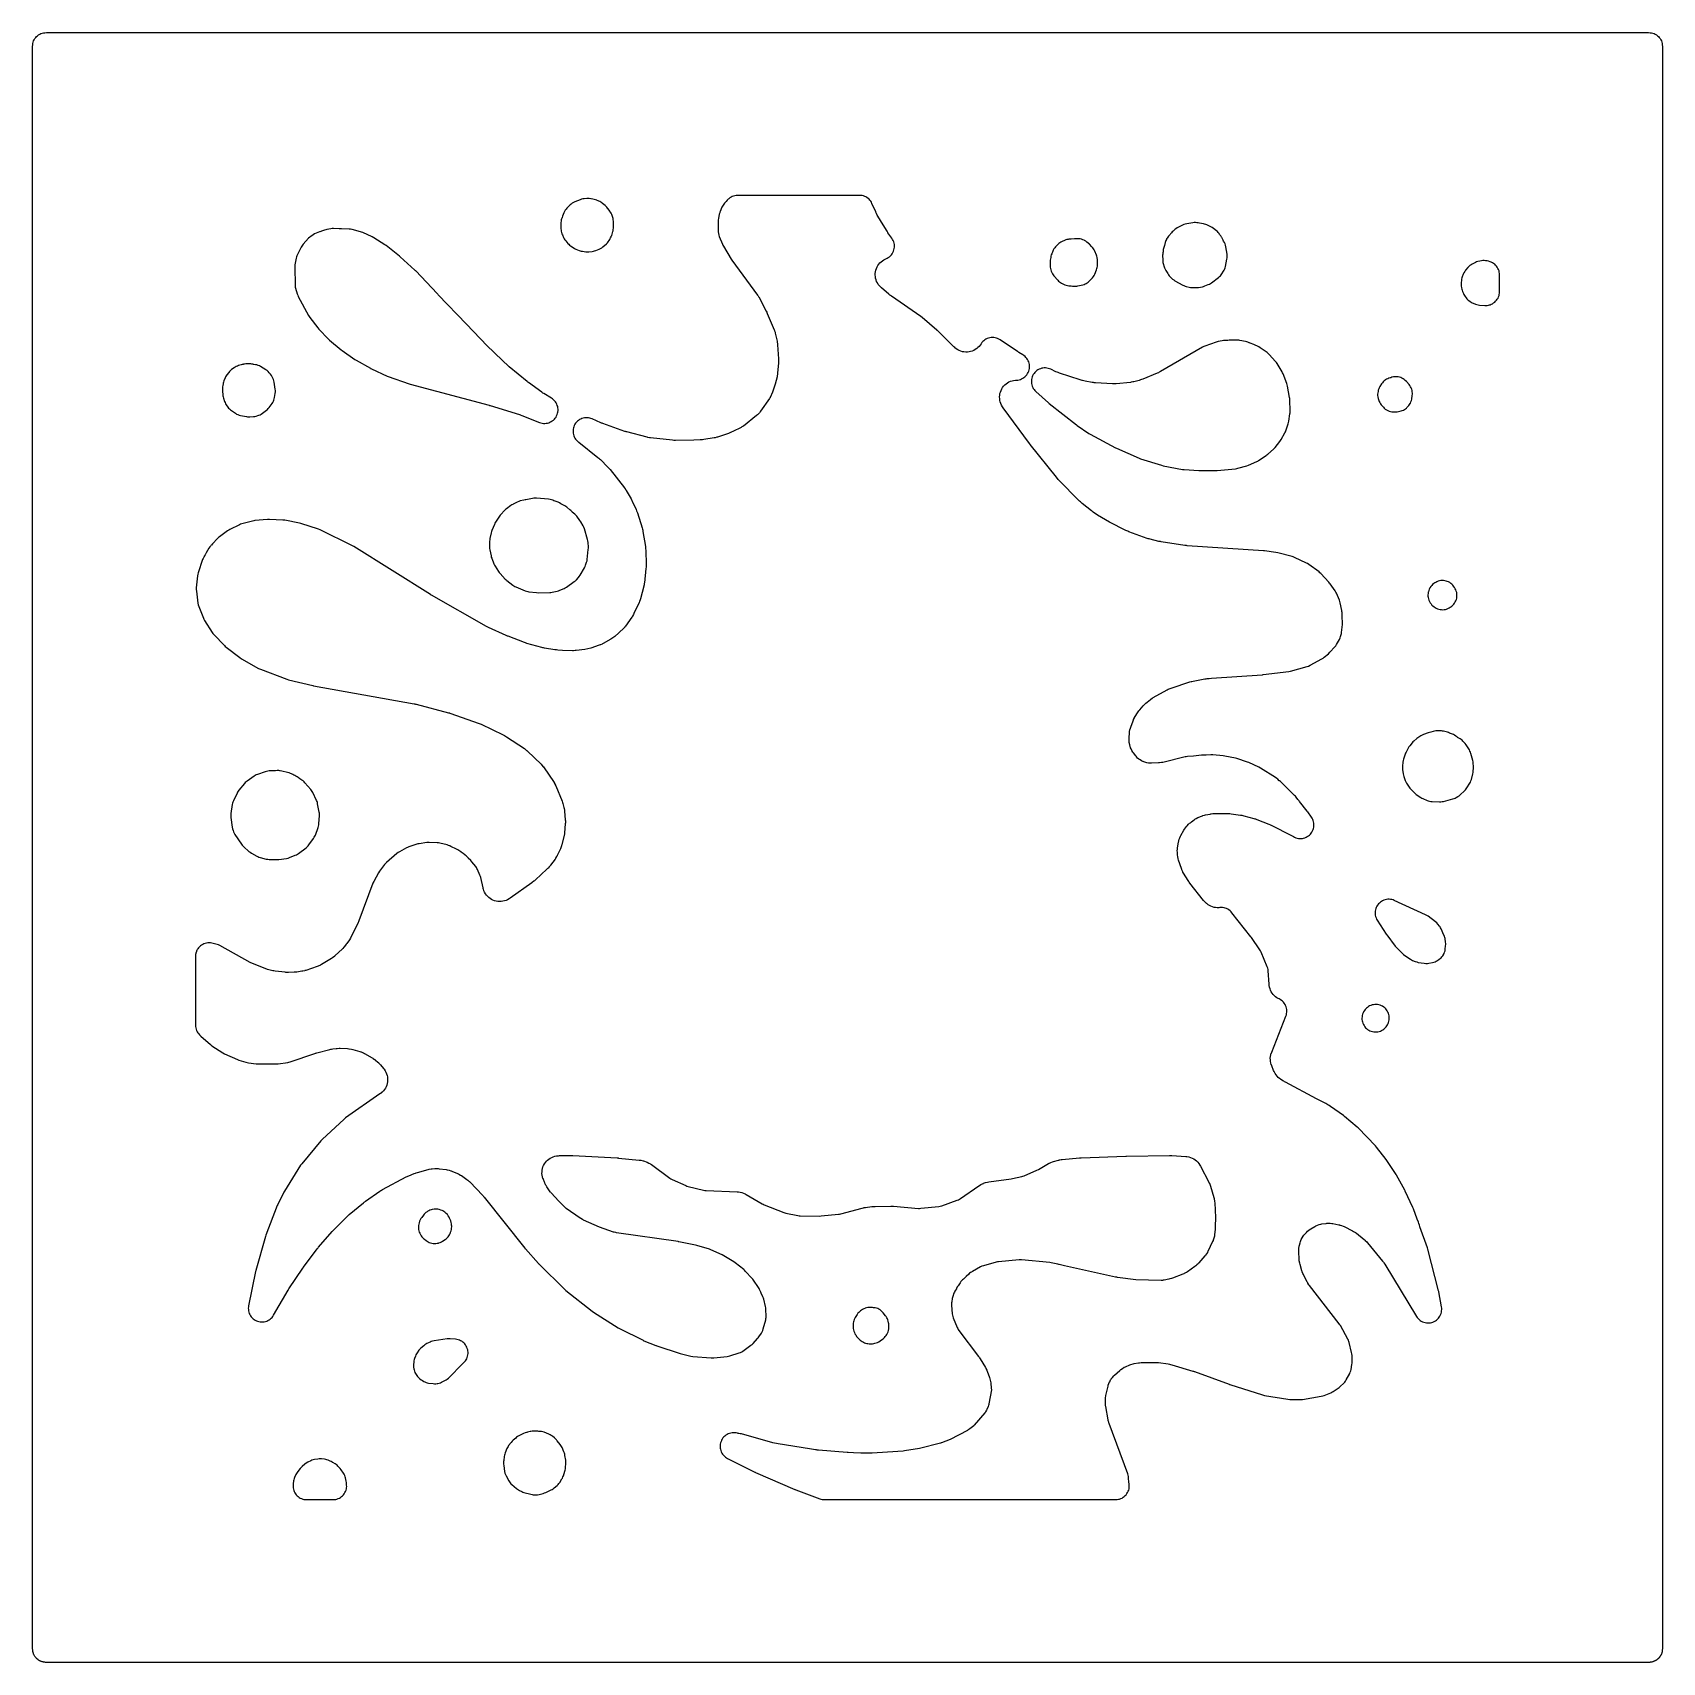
# Model space of a CAD drawing. Header units: millimetres. Extents: x 0 to 300, y 0 to 300.
import ezdxf

# ---------------------------------------------------------------- set-up
doc = ezdxf.new("R2010")
doc.units = ezdxf.units.MM
doc.layers.add('CUT', color=7, linetype='CONTINUOUS')

msp = doc.modelspace()

# ---------------------------------------------------------------- linework, layer by layer
at = {"layer": 'CUT'}
for points in [[(0.0431, 298.6056), (0.1479, 298.8271), (0.2738, 299.0373), (0.4198, 299.2341), (0.5844, 299.4156), (0.7659, 299.5802), (0.9627, 299.7262), (1.1729, 299.8521), (1.3944, 299.9569), (1.6252, 300.0395), (1.8629, 300.099), (2.1053, 300.135), (2.4114, 300.15), (297.5872, 300.15), (297.8933, 300.135), (298.1357, 300.099), (298.3734, 300.0395), (298.6041, 299.9569), (298.8256, 299.8521), (299.0358, 299.7262), (299.2326, 299.5802), (299.4142, 299.4156), (299.5787, 299.2341), (299.7247, 299.0373), (299.8507, 298.8271), (299.9554, 298.6056), (300.038, 298.3748), (300.0975, 298.1371), (300.1335, 297.8947), (300.1485, 297.5886), (300.1485, 297.0131), (300.1485, 297.0114), (300.1485, 2.4114), (300.1339, 2.114), (300.1297, 2.0799), (300.102, 1.893), (300.1003, 1.8816), (300.099, 1.8729), (300.0988, 1.8714), (300.0925, 1.8434), (300.0883, 1.8259), (300.0401, 1.6336), (300.0337, 1.6141), (300.0214, 1.5787), (299.9584, 1.4029), (299.9534, 1.3913), (299.9321, 1.3452), (299.9306, 1.342), (299.92, 1.3195), (299.8932, 1.2629), (299.8932, 1.2628), (299.8931, 1.2626), (299.8922, 1.2608), (299.8547, 1.1814), (299.8523, 1.1772), (299.8214, 1.1241), (299.8173, 1.1173), (299.8161, 1.1153), (299.8136, 1.111), (299.8108, 1.1065), (299.8029, 1.0932), (299.7998, 1.0881), (299.7879, 1.0682), (299.7819, 1.0582), (299.7664, 1.0323), (299.7301, 0.9718), (299.6901, 0.9162), (299.6729, 0.8929), (299.6513, 0.8638), (299.6495, 0.8614), (299.6391, 0.8473), (299.6315, 0.8372), (299.6301, 0.8352), (299.5862, 0.776), (299.5396, 0.7228), (299.5181, 0.6991), (299.5145, 0.6951), (299.5139, 0.6945), (299.5121, 0.6924), (299.512, 0.6923), (299.5089, 0.6889), (299.4969, 0.6757), (299.4738, 0.6501), (299.4239, 0.5951), (299.3713, 0.5455), (299.3364, 0.5139), (299.3171, 0.4964), (299.3158, 0.4953), (299.3109, 0.4908), (299.3098, 0.4898), (299.3062, 0.4865), (299.3046, 0.485), (299.3012, 0.482), (299.299, 0.48), (299.2788, 0.4616), (299.2551, 0.4402), (299.2448, 0.4309), (299.1866, 0.3857), (299.1224, 0.3381), (299.0555, 0.2885), (299.0543, 0.2876), (299.0527, 0.2864), (299.0526, 0.2863), (299.0507, 0.2849), (298.9874, 0.2449), (298.9747, 0.2372), (298.9424, 0.2178), (298.9376, 0.215), (298.9269, 0.2086), (298.9213, 0.2052), (298.9188, 0.2037), (298.9184, 0.2035), (298.9006, 0.1928), (298.8815, 0.1814), (298.8589, 0.1678), (298.8433, 0.1584), (298.7756, 0.1242), (298.6499, 0.0647), (298.6412, 0.0606), (298.6267, 0.0538), (298.6246, 0.0528), (298.553, 0.0248), (298.5029, 0.0069), (298.4591, -0.0088), (298.3967, -0.0311), (298.3219, -0.0524), (298.3186, -0.0532), (298.2281, -0.0759), (298.2192, -0.0781), (298.2154, -0.079), (298.2114, -0.08), (298.1806, -0.0878), (298.1618, -0.0925), (298.0844, -0.1066), (298.0533, -0.1112), (298.0518, -0.1115), (298.0176, -0.1165), (298.017, -0.1166), (298.0087, -0.1178), (297.9221, -0.1307), (297.8428, -0.1374), (297.5872, -0.15), (297.0119, -0.15), (2.9618, -0.15), (2.4114, -0.15), (2.2186, -0.1405), (2.1042, -0.1348), (2.0935, -0.1332), (2.0883, -0.1324), (2.0591, -0.1281), (1.9774, -0.116), (1.9747, -0.1156), (1.8619, -0.0988), (1.7975, -0.0826), (1.778, -0.0777), (1.7689, -0.0755), (1.7586, -0.0729), (1.7343, -0.0668), (1.6243, -0.0392), (1.4997, 0.0054), (1.3937, 0.0434), (1.3382, 0.0697), (1.3008, 0.0874), (1.2913, 0.0919), (1.2859, 0.0944), (1.2733, 0.1004), (1.1723, 0.1482), (1.0572, 0.2172), (0.9622, 0.2742), (0.9402, 0.2906), (0.9193, 0.306), (0.8936, 0.3251), (0.8849, 0.3316), (0.8534, 0.3549), (0.7655, 0.4202), (0.7062, 0.4739), (0.6886, 0.4899), (0.6814, 0.4964), (0.6742, 0.5029), (0.664, 0.5122), (0.584, 0.5848), (0.5825, 0.5864), (0.578, 0.5914), (0.577, 0.5925), (0.5754, 0.5943), (0.4907, 0.6877), (0.4195, 0.7663), (0.4187, 0.7675), (0.4166, 0.7702), (0.4163, 0.7706), (0.3809, 0.8184), (0.3353, 0.8799), (0.2736, 0.9631), (0.1992, 1.0873), (0.1477, 1.1732), (0.0961, 1.2823), (0.0847, 1.3065), (0.0841, 1.3077), (0.0838, 1.3085), (0.0837, 1.3086), (0.043, 1.3947), (-0.0101, 1.543), (-0.0395, 1.6253), (-0.058, 1.6991), (-0.0609, 1.7107), (-0.0629, 1.7187), (-0.0679, 1.7388), (-0.0812, 1.7918), (-0.099, 1.863), (-0.129, 2.065), (-0.135, 2.1053), (-0.15, 2.4114), (-0.15, 2.9225), (-0.15, 297), (-0.15, 297.5886), (-0.135, 297.8947), (-0.099, 298.1371), (-0.0395, 298.3748)], [(31.9065, 132.3968), (31.6644, 132.3406), (31.429, 132.2606), (31.2028, 132.1577), (30.9879, 132.0328), (30.7865, 131.8872), (30.6005, 131.7223), (30.4318, 131.5397), (30.3953, 131.4913), (30.395, 131.491), (30.394, 131.4897), (30.2821, 131.3414), (30.2552, 131.2971), (30.2544, 131.2961), (30.2517, 131.2914), (30.1528, 131.1291), (30.1342, 131.0903), (30.1333, 131.0887), (30.1289, 131.0793), (30.0453, 130.905), (30.0335, 130.8727), (30.0325, 130.8706), (30.027, 130.8546), (29.9605, 130.6714), (29.9541, 130.6462), (29.9532, 130.6438), (29.9468, 130.6176), (29.8993, 130.4305), (29.8967, 130.413), (29.8961, 130.4105), (29.8893, 130.3642), (29.8624, 130.1847), (29.8619, 130.1751), (29.8615, 130.1728), (29.8552, 130.0409), (29.85, 129.9364), (29.85, 129.9328), (29.85, 129.7874), (29.85, 129.7609), (29.85, 122.2696), (29.85, 118.025), (29.85, 117.8486), (29.85, 117.7875), (29.85, 117.4899), (29.85, 117.285), (29.863, 117.0304), (29.9019, 116.7784), (29.9662, 116.5317), (30.0553, 116.2929), (30.1682, 116.0643), (30.3039, 115.8485), (30.4608, 115.6476), (30.6184, 115.4658), (30.8625, 115.2207), (32.6002, 113.7021), (32.8916, 113.4828), (34.9124, 112.1812), (35.2248, 112.0102), (37.5801, 110.9311), (37.8691, 110.8198), (39.132, 110.4213), (39.3691, 110.3591), (39.6111, 110.3204), (41.0204, 110.1655), (41.2745, 110.1506), (44.694, 110.1245), (44.8837, 110.1303), (45.0723, 110.1504), (46.8564, 110.4094), (47.0766, 110.4515), (47.2922, 110.5132), (51.8525, 112.0427), (51.9801, 112.083), (52.0672, 112.1088), (52.1961, 112.1445), (54.609, 112.7664), (54.8089, 112.8122), (54.9456, 112.8395), (55.1478, 112.8742), (55.7853, 112.9659), (55.9591, 112.9868), (55.9902, 112.9898), (56.3396, 113.0071), (56.3709, 113.0072), (56.5458, 113.0036), (57.8876, 112.9447), (58.1104, 112.9283), (58.15, 112.9242), (58.5906, 112.8517), (58.6294, 112.8429), (58.8458, 112.7872), (60.127, 112.4157), (60.3352, 112.3487), (60.3719, 112.3357), (60.7747, 112.1659), (60.8097, 112.1487), (61.003, 112.0465), (62.4029, 111.2532), (62.5539, 111.163), (62.5805, 111.1462), (62.8688, 110.9449), (62.8937, 110.9257), (63.0305, 110.8152), (63.4391, 110.4688), (63.5616, 110.3603), (63.5831, 110.3404), (63.8133, 110.1078), (63.833, 110.0861), (63.9402, 109.9625), (64.4866, 109.3046), (64.5997, 109.1615), (64.6193, 109.1354), (64.8073, 108.858), (64.9535, 108.5895), (65.0729, 108.308), (65.1644, 108.0162), (65.2272, 107.717), (65.2606, 107.413), (65.2643, 107.1073), (65.2383, 106.8026), (65.1828, 106.5019), (65.0984, 106.208), (64.9859, 105.9237), (64.8463, 105.6517), (64.6809, 105.3945), (64.4913, 105.1546), (64.2793, 104.9342), (64.0246, 104.7164), (63.9989, 104.6964), (63.852, 104.5883), (57.5239, 100.1629), (57.2651, 99.955), (53.187, 96.2076), (52.9559, 95.9647), (49.4383, 91.7323), (49.2402, 91.4582), (46.2747, 86.7076), (46.1541, 86.4913), (45.0302, 84.2169), (44.9405, 84.0132), (42.8211, 78.5469), (42.7462, 78.3231), (40.9691, 72.0355), (40.9597, 72.0013), (40.958, 71.9951), (40.9237, 71.8496), (39.6426, 65.5758), (39.6056, 65.3361), (39.5921, 65.0939), (39.6021, 64.8516), (39.6355, 64.6113), (39.6921, 64.3755), (39.7712, 64.1462), (39.8722, 63.9257), (39.994, 63.716), (40.1357, 63.5191), (40.2957, 63.3369), (40.4726, 63.171), (40.6648, 63.023), (40.8704, 62.8944), (41.0875, 62.7863), (41.3141, 62.6997), (41.548, 62.6355), (41.787, 62.5942), (42.0288, 62.5764), (42.2713, 62.582), (42.5121, 62.6111), (42.7489, 62.6634), (42.9796, 62.7384), (43.2019, 62.8354), (43.4137, 62.9535), (43.6131, 63.0916), (43.7982, 63.2483), (43.9673, 63.4222), (44.1186, 63.6117), (44.251, 63.815), (46.9367, 68.4147), (46.9928, 68.5075), (47.0318, 68.5702), (47.0905, 68.6614), (49.6175, 72.4655), (49.6769, 72.5523), (49.7181, 72.6107), (49.78, 72.6958), (52.2928, 76.0535), (52.3784, 76.1637), (52.438, 76.2374), (52.5277, 76.3443), (55.0613, 79.2512), (55.1536, 79.3533), (55.2176, 79.4215), (55.3136, 79.5202), (57.8933, 82.0746), (58.004, 82.1799), (58.0807, 82.2499), (58.1956, 82.3505), (60.8152, 84.5526), (60.9453, 84.6571), (61.0353, 84.7261), (61.1699, 84.8247), (63.8118, 86.6712), (64.0005, 86.7948), (64.1311, 86.8749), (64.3269, 86.9869), (68.7009, 89.318), (68.8683, 89.4019), (68.9834, 89.456), (69.1547, 89.5315), (70.1495, 89.9401), (70.3761, 90.0248), (70.5318, 90.0773), (70.7634, 90.1471), (72.7394, 90.6743), (72.9086, 90.7152), (72.939, 90.7218), (73.282, 90.7799), (73.3129, 90.7837), (73.4861, 90.8008), (73.9814, 90.838), (74.1663, 90.8473), (74.1994, 90.8482), (74.5695, 90.8394), (74.6025, 90.837), (74.7868, 90.8189), (76.0772, 90.66), (76.2556, 90.6336), (76.2873, 90.6282), (76.6109, 90.5562), (76.9261, 90.4536), (76.9562, 90.4421), (77.1232, 90.3741), (78.1609, 89.9217), (78.3264, 89.8447), (78.3557, 89.8302), (78.6745, 89.6525), (78.7022, 89.6353), (78.8547, 89.535), (79.8513, 88.8445), (80.0033, 88.7335), (80.0299, 88.713), (80.3162, 88.4688), (80.3406, 88.4458), (80.4742, 88.3132), (82.7466, 85.9421), (82.8639, 85.8138), (82.9416, 85.7249), (83.0528, 85.5914), (90.5522, 76.1533), (90.5699, 76.1313), (90.5731, 76.1273), (90.6505, 76.0367), (93.062, 73.3442), (93.0817, 73.3224), (93.0852, 73.3186), (93.1707, 73.2298), (97.9148, 68.5433), (98.1256, 68.3573), (102.9765, 64.5393), (103.1809, 64.3944), (107.7634, 61.4796), (107.9929, 61.3501), (112.3253, 59.1977), (112.3572, 59.1822), (112.3631, 59.1794), (112.4993, 59.119), (114.6805, 58.2293), (114.7116, 58.2169), (114.7168, 58.2148), (114.8478, 58.1676), (119.1532, 56.7495), (119.3845, 56.6855), (121.142, 56.2885), (121.4829, 56.2359), (124.8705, 55.9506), (125.1086, 55.9419), (125.3464, 55.956), (127.8326, 56.2221), (128.083, 56.2618), (128.3281, 56.3267), (130.0309, 56.8712), (130.2718, 56.9622), (130.502, 57.0774), (130.7192, 57.2158), (132.2114, 58.278), (132.4107, 58.4358), (132.593, 58.6129), (133.4367, 59.521), (133.5664, 59.6723), (133.6837, 59.8333), (134.1468, 60.5261), (134.2897, 60.7684), (134.4045, 61.0251), (134.4897, 61.2931), (134.9216, 62.9731), (134.9679, 63.1941), (134.994, 63.4183), (134.9998, 63.644), (134.9758, 64.8808), (134.9545, 65.1619), (134.9016, 65.4388), (134.5721, 66.7567), (134.5049, 66.9805), (134.417, 67.1971), (134.0872, 67.9124), (134.0232, 68.0695), (133.9684, 68.17), (133.7923, 68.5519), (133.7018, 68.7294), (133.5973, 68.8991), (132.6514, 70.3073), (132.5355, 70.466), (132.4075, 70.6151), (131.1565, 71.9613), (131.024, 72.0935), (130.8821, 72.2155), (129.2911, 73.482), (129.044, 73.6553), (127.2157, 74.7801), (126.9222, 74.9347), (124.8343, 75.864), (124.5529, 75.9695), (122.2215, 76.6868), (121.9688, 76.7503), (118.9104, 77.3518), (118.8869, 77.3563), (118.8827, 77.3571), (118.7834, 77.3736), (107.4599, 79.0199), (107.3192, 79.0431), (107.294, 79.0478), (107.0155, 79.1102), (106.9908, 79.1167), (106.894, 79.1443), (104.323, 80.0242), (101.371, 81.3588), (101.2149, 81.4338), (101.1873, 81.4478), (100.8862, 81.619), (100.86, 81.6355), (100.7157, 81.7314), (98.184, 83.4986), (97.2445, 84.3962), (97.1888, 84.4493), (96.9659, 84.6623), (96.728, 84.8896), (95.44, 86.2896), (95.3246, 86.4211), (95.3045, 86.4451), (95.2059, 86.5746), (94.6289, 87.4574), (94.4688, 87.7144), (94.3851, 87.8556), (94.3707, 87.8812), (94.2222, 88.1738), (94.2101, 88.2005), (94.1456, 88.3514), (93.9609, 88.8111), (93.8971, 88.9819), (93.8864, 89.0127), (93.7922, 89.3342), (93.7352, 89.6346), (93.7077, 89.9391), (93.7098, 90.2448), (93.7416, 90.5488), (93.8028, 90.8484), (93.8928, 91.1406), (94.0107, 91.4226), (94.1554, 91.6919), (94.3256, 91.9459), (94.5197, 92.1821), (94.7358, 92.3984), (94.9718, 92.5926), (95.2256, 92.763), (95.4948, 92.908), (95.7768, 93.0262), (96.0689, 93.1164), (96.3683, 93.1778), (96.7016, 93.213), (96.7341, 93.2148), (96.9163, 93.2207), (99.0645, 93.2375), (99.176, 93.2367), (99.2518, 93.235), (99.3633, 93.2309), (107.5731, 92.8063), (107.6645, 92.8004), (107.7266, 92.7957), (107.8178, 92.7876), (111.6335, 92.4028), (111.8591, 92.3731), (111.899, 92.3666), (112.3425, 92.2665), (112.3814, 92.2552), (112.5978, 92.1852), (112.8916, 92.0802), (113.0625, 92.0144), (113.0927, 92.0019), (113.397, 91.8583), (113.6859, 91.6857), (113.7132, 91.6676), (113.8631, 91.5624), (117.2331, 89.073), (117.4598, 88.9238), (117.7014, 88.8001), (120.1902, 87.6917), (120.4033, 87.6082), (120.6231, 87.5446), (123.4951, 86.8544), (123.7372, 86.8087), (123.9826, 86.7871), (129.6853, 86.5663), (129.8687, 86.5547), (129.9014, 86.5518), (130.236, 86.5058), (130.5357, 86.4341), (130.8269, 86.3334), (131.1338, 86.1924), (131.1629, 86.1772), (131.3238, 86.0884), (134.2889, 84.3559), (134.4601, 84.2645), (134.6378, 84.1868), (138.2559, 82.7686), (138.4557, 82.6999), (138.6606, 82.6482), (140.8302, 82.1983), (141.0637, 82.1613), (141.2998, 82.1465), (144.8565, 82.0923), (145.1389, 82.104), (148.3423, 82.4187), (148.5452, 82.447), (148.7452, 82.4919), (152.7007, 83.5524), (152.9372, 83.6076), (153.0988, 83.6399), (153.3383, 83.6797), (154.4876, 83.8328), (154.7178, 83.8562), (154.8746, 83.8673), (155.1058, 83.8765), (158.0035, 83.9024), (158.1713, 83.9001), (158.2852, 83.896), (158.4528, 83.8863), (163.0614, 83.5141), (163.2917, 83.5061), (163.5217, 83.5194), (166.8028, 83.8612), (167.1021, 83.9109), (167.3931, 83.9965), (170.2341, 85.0227), (170.4323, 85.1041), (170.6228, 85.2021), (170.8042, 85.3161), (174.1825, 87.6463), (174.299, 87.7235), (174.3201, 87.737), (174.5613, 87.8781), (174.5834, 87.8899), (174.7078, 87.9536), (174.8708, 88.0333), (175.0531, 88.1165), (175.0861, 88.1305), (175.4322, 88.256), (175.7898, 88.3438), (175.8249, 88.3505), (176.0227, 88.3826), (180.1784, 88.9432), (180.4252, 88.9892), (182.1356, 89.3978), (182.3321, 89.4534), (182.5234, 89.5248), (184.8973, 90.5226), (185.1905, 90.6692), (187.0361, 91.7486), (187.1801, 91.8286), (187.2062, 91.8424), (187.4801, 91.9717), (187.7643, 92.0766), (187.7924, 92.0856), (187.9504, 92.1323), (188.8614, 92.38), (189.0156, 92.4184), (189.0433, 92.4247), (189.3558, 92.4818), (189.384, 92.4857), (189.5418, 92.5043), (192.767, 92.8149), (192.8753, 92.8237), (192.949, 92.8287), (193.0575, 92.8344), (201.3055, 93.1483), (201.35, 93.1497), (201.3802, 93.1505), (201.4247, 93.1514), (209.3435, 93.2648), (209.5072, 93.2636), (209.6184, 93.2603), (209.7818, 93.2519), (212.327, 93.0658), (212.5167, 93.0471), (212.5505, 93.0429), (212.8954, 92.982), (213.2028, 92.8948), (213.4998, 92.7769), (213.7833, 92.6295), (214.0503, 92.454), (214.2982, 92.2523), (214.5243, 92.0266), (214.7263, 91.779), (214.9191, 91.4866), (214.9364, 91.4572), (215.0288, 91.2906), (216.5822, 88.3152), (216.6618, 88.1534), (216.6753, 88.1241), (216.8107, 87.79), (216.8214, 87.7596), (216.8768, 87.5881), (217.4902, 85.5236), (217.5483, 85.3039), (217.5574, 85.2645), (217.6332, 84.8167), (217.6375, 84.7765), (217.6549, 84.55), (217.7811, 81.8293), (217.7483, 80.1385), (217.7402, 79.7191), (217.7394, 79.6806), (217.7394, 79.6782), (217.628, 78.6344), (217.5995, 78.4239), (217.5933, 78.3865), (217.5083, 78.0055), (217.3807, 77.6366), (217.3663, 77.6016), (217.2801, 77.4074), (216.4022, 75.573), (216.3277, 75.4256), (216.3138, 75.3996), (216.1591, 75.1383), (215.9821, 74.8916), (215.9638, 74.8684), (215.8589, 74.7409), (214.7472, 73.4491), (214.6463, 73.3368), (214.3771, 73.0757), (214.1802, 72.9137), (214.1572, 72.8964), (214.0267, 72.8023), (212.621, 71.8349), (212.4352, 71.7149), (212.4014, 71.6946), (212.0102, 71.4885), (211.9743, 71.4722), (211.7702, 71.3869), (209.8764, 70.6594), (209.7254, 70.6051), (209.6982, 70.5959), (209.39, 70.5069), (209.3621, 70.5001), (209.2053, 70.4656), (208.3456, 70.2953), (208.1884, 70.2676), (208.1602, 70.2633), (208.0253, 70.2483), (207.8229, 70.234), (203.127, 70.3099), (199.748, 70.7872), (199.6048, 70.8102), (199.5078, 70.8278), (199.3657, 70.8564), (189.9605, 72.9368), (188.9747, 73.1613), (188.9395, 73.169), (188.933, 73.1704), (188.7838, 73.1974), (188.7792, 73.1981), (187.551, 73.4698), (187.258, 73.5165), (182.0883, 74.0296), (181.847, 74.0418), (181.6057, 74.0306), (177.8364, 73.6736), (177.617, 73.643), (177.4011, 73.593), (175.0574, 72.94), (174.7746, 72.8426), (174.5054, 72.7121), (173.0473, 71.8942), (172.9386, 71.8349), (172.8975, 71.8102), (172.8425, 71.7793), (172.6627, 71.6682), (172.4929, 71.5423), (172.3344, 71.4026), (171.8451, 70.9329), (171.7189, 70.8298), (171.538, 70.6666), (171.3737, 70.4865), (171.3494, 70.4571), (171.209, 70.3223), (171.1464, 70.2552), (171.0779, 70.1904), (170.9053, 70.0103), (170.7516, 69.8138), (170.3649, 69.2653), (170.2128, 69.0208), (170.0899, 68.7606), (170.0701, 68.7115), (169.8901, 68.4394), (169.7823, 68.2606), (169.6897, 68.0735), (169.6131, 67.8792), (169.4075, 67.2863), (169.3494, 67.0942), (169.3068, 66.8981), (169.2013, 66.2952), (169.174, 66.0884), (169.1639, 65.88), (169.1713, 65.6715), (169.2928, 64.099), (169.3272, 63.8365), (169.3891, 63.5791), (169.4779, 63.3297), (170.2153, 61.5609), (170.3046, 61.3697), (170.4097, 61.1868), (170.5299, 61.0133), (174.1496, 56.2345), (174.2688, 56.0678), (174.3467, 55.9525), (174.4566, 55.7795), (175.4012, 54.1999), (175.4884, 54.046), (175.5033, 54.0182), (175.6553, 53.6991), (175.6676, 53.6699), (175.7321, 53.5054), (176.1605, 52.3329), (176.2324, 52.116), (176.244, 52.077), (176.3474, 51.6321), (176.3542, 51.592), (176.3854, 51.3656), (176.497, 50.3218), (176.5103, 50.1668), (176.5121, 50.139), (176.5126, 50.1205), (176.5088, 50.0949), (176.0515, 47.4857), (176.0122, 47.292), (176.0043, 47.2576), (175.9346, 47.0141), (175.6914, 46.4348), (175.6242, 46.3089), (175.4205, 46.0081), (175.3992, 45.98), (175.2758, 45.8256), (173.3464, 43.5381), (173.2587, 43.4391), (172.7987, 43.0679), (172.5218, 42.8756), (172.1983, 42.6509), (172.1487, 42.6165), (172.0957, 42.5797), (168.9096, 40.8982), (167.3212, 40.2953), (167.3122, 40.293), (167.2538, 40.2781), (167.1376, 40.2485), (163.2943, 39.2689), (160.5303, 38.8083), (160.5301, 38.8082), (160.5251, 38.8078), (160.2675, 38.7877), (157.3467, 38.5595), (154.5476, 38.396), (154.4035, 38.3904), (154.3054, 38.3885), (154.1612, 38.3884), (152.443, 38.4204), (151.0899, 38.4862), (150.1478, 38.532), (149.9694, 38.5406), (149.9117, 38.5434), (144.6303, 38.959), (144.497, 38.9719), (144.4065, 38.9822), (144.2737, 38.9999), (144.2585, 39.0022), (144.234, 39.006), (144.0927, 39.0283), (142.9884, 39.2023), (137.2069, 40.1131), (136.2665, 40.321), (130.4395, 41.9358), (130.1993, 41.9898), (129.9549, 42.0199), (129.8809, 42.0216), (129.7023, 42.0716), (129.4625, 42.1262), (129.2186, 42.1569), (128.9728, 42.1636), (128.7275, 42.146), (128.4852, 42.1045), (128.2481, 42.0393), (128.0186, 41.9512), (127.7988, 41.8409), (127.5909, 41.7096), (127.397, 41.5585), (127.2188, 41.3891), (127.0581, 41.203), (126.9164, 41.002), (126.7952, 40.7881), (126.6956, 40.5633), (126.6186, 40.3298), (126.5649, 40.0898), (126.535, 39.8458), (126.5292, 39.6), (126.5476, 39.3548), (126.59, 39.1126), (126.656, 38.8757), (126.7449, 38.6465), (126.8559, 38.4271), (126.9879, 38.2197), (127.1397, 38.0262), (127.3097, 37.8486), (127.4964, 37.6886), (127.6979, 37.5476), (127.9122, 37.4272), (132.9441, 34.9165), (132.9669, 34.9053), (132.9708, 34.9034), (133.0675, 34.8589), (140.3256, 31.7034), (140.35, 31.6929), (140.3543, 31.6911), (140.4579, 31.6501), (144.8943, 30.0058), (145.1054, 29.9381), (145.3217, 29.8893), (145.5415, 29.8598), (145.7631, 29.85), (146.2069, 29.85), (146.5572, 29.85), (146.9437, 29.85), (173.9147, 29.85), (176.5601, 29.85), (181.4058, 29.85), (185.0001, 29.85), (199.3921, 29.85), (199.4196, 29.85), (199.6632, 29.8619), (199.9044, 29.8975), (200.141, 29.9563), (200.3708, 30.038), (200.5915, 30.1417), (200.8011, 30.2663), (200.9975, 30.4108), (201.1789, 30.5737), (201.3436, 30.7536), (201.4899, 30.9486), (201.6166, 31.1569), (201.7224, 31.3766), (201.8063, 31.6056), (201.8674, 31.8416), (201.9053, 32.0825), (201.9195, 32.3259), (201.91, 32.5696), (201.8767, 32.8112), (201.856, 32.9215), (201.7825, 33.8937), (201.7544, 34.1235), (201.7052, 34.3497), (201.6352, 34.5704), (198.2098, 43.8577), (198.1569, 44.0113), (198.148, 44.039), (198.0624, 44.3524), (198.0559, 44.3808), (198.0234, 44.54), (197.5799, 46.9772), (197.5531, 47.1464), (197.549, 47.1768), (197.5187, 47.5181), (197.5174, 47.5487), (197.514, 47.72), (197.5156, 48.2945), (197.5228, 48.5174), (197.5253, 48.5571), (197.5795, 48.9995), (197.5866, 49.0386), (197.6334, 49.2566), (197.9979, 50.7414), (198.0442, 50.9125), (198.0532, 50.9429), (198.1605, 51.2505), (198.2962, 51.5467), (198.3108, 51.5748), (198.3959, 51.7303), (198.4855, 51.8852), (198.5863, 52.0496), (198.6051, 52.0785), (198.8131, 52.3655), (199.0496, 52.6296), (199.0738, 52.654), (199.2132, 52.7874), (200.1559, 53.6443), (200.3157, 53.7815), (200.3448, 53.8051), (200.6585, 54.0316), (200.9956, 54.2215), (201.0293, 54.2381), (201.2208, 54.3257), (201.994, 54.6532), (202.1843, 54.7278), (202.2186, 54.7401), (202.61, 54.8576), (202.6454, 54.8662), (202.8453, 54.9088), (203.5887, 55.0461), (203.7487, 55.0721), (203.7774, 55.0761), (204.0999, 55.1072), (204.1289, 55.1087), (204.2909, 55.1138), (206.6677, 55.1369), (206.814, 55.1354), (206.8402, 55.1347), (207.132, 55.1147), (207.1581, 55.1119), (207.3032, 55.0934), (209.054, 54.8353), (209.3125, 54.7878), (209.4867, 54.7495), (209.7413, 54.6841), (213.658, 53.5298), (213.773, 53.4939), (213.8508, 53.4682), (213.9645, 53.4286), (220.3247, 51.1008), (220.3811, 51.0809), (220.3938, 51.0766), (220.4357, 51.0628), (226.4744, 49.1333), (226.6529, 49.0834), (226.8346, 49.047), (231.1381, 48.3482), (231.4792, 48.3166), (233.3442, 48.2722), (233.5781, 48.2776), (233.8105, 48.3048), (237.2841, 48.8775), (237.5598, 48.9391), (237.8267, 49.0315), (239.0385, 49.5289), (239.2536, 49.6293), (239.4582, 49.7498), (240.4119, 50.3739), (240.5974, 50.5078), (240.7698, 50.6581), (241.4365, 51.295), (241.6156, 51.4849), (241.7738, 51.6925), (241.9096, 51.9154), (242.5296, 53.0641), (242.6461, 53.3117), (242.735, 53.5705), (242.795, 53.8375), (242.9466, 54.7406), (242.9741, 54.9681), (242.9807, 55.1972), (242.9789, 55.3012), (242.9912, 55.4252), (242.9839, 55.7314), (242.9685, 55.9124), (242.9599, 56.4111), (242.9402, 56.6846), (242.8907, 56.9542), (242.4514, 58.7769), (242.3894, 58.9914), (242.3086, 59.1994), (242.2095, 59.3995), (240.8313, 61.8957), (240.7299, 62.0634), (240.6157, 62.2227), (235.1247, 69.2788), (235.0184, 69.4223), (235, 69.4485), (234.8082, 69.7503), (234.7924, 69.7781), (234.7075, 69.9355), (233.9998, 71.3269), (233.9249, 71.483), (233.9121, 71.5113), (233.7843, 71.8331), (233.7742, 71.8624), (233.7215, 72.0274), (233.386, 73.1694), (233.33, 73.3832), (233.3211, 73.4215), (233.2473, 73.8571), (233.243, 73.8962), (233.2255, 74.1165), (233.153, 75.5669), (233.1483, 75.7608), (233.1484, 75.7955), (233.1674, 76.1515), (233.2232, 76.5037), (233.2304, 76.5376), (233.2755, 76.7263), (233.3967, 77.181), (233.4541, 77.375), (233.4652, 77.4093), (233.5991, 77.756), (233.7546, 78.0574), (233.9596, 78.3674), (233.9811, 78.3964), (234.106, 78.5556), (234.4216, 78.9363), (234.5305, 79.0619), (234.5504, 79.0839), (234.7655, 79.3009), (234.9784, 79.4807), (235.2283, 79.6564), (235.2533, 79.6724), (235.3953, 79.7587), (236.1311, 80.184), (236.2864, 80.2689), (236.3145, 80.2835), (236.6103, 80.419), (236.8906, 80.5166), (237.2065, 80.5942), (237.2375, 80.6003), (237.412, 80.6303), (238.1676, 80.7417), (238.3279, 80.7619), (238.3567, 80.7648), (238.6532, 80.7827), (238.9242, 80.7757), (239.2194, 80.7425), (239.248, 80.738), (239.4071, 80.7096), (240.5452, 80.4808), (240.7087, 80.4442), (240.7378, 80.4369), (241.0333, 80.3495), (241.3197, 80.236), (241.3471, 80.2238), (241.4984, 80.1517), (243.058, 79.3663), (243.2284, 79.2749), (243.2584, 79.2578), (243.5838, 79.0494), (243.6118, 79.0293), (243.7661, 78.9128), (245.2031, 77.7679), (245.3544, 77.6406), (245.3809, 77.6172), (245.6624, 77.3396), (245.6862, 77.3135), (245.8156, 77.164), (248.5735, 73.8021), (248.7322, 73.5942), (248.8349, 73.4495), (248.9788, 73.2311), (254.8522, 63.5969), (254.9915, 63.3921), (255.1503, 63.202), (255.3272, 63.0285), (255.5204, 62.8735), (255.728, 62.7383), (255.948, 62.6243), (256.1781, 62.5327), (256.4162, 62.4643), (256.6599, 62.4197), (256.9068, 62.3996), (257.1545, 62.4039), (257.4006, 62.4328), (257.6426, 62.4858), (257.8781, 62.5626), (258.1049, 62.6622), (258.3207, 62.7839), (258.5234, 62.9263), (258.711, 63.088), (258.8817, 63.2676), (259.0338, 63.4631), (259.1658, 63.6728), (259.2764, 63.8944), (259.3645, 64.126), (259.4293, 64.3651), (259.47, 64.6094), (259.4864, 64.8566), (259.4783, 65.1042), (259.4457, 65.3498), (258.932, 68.1474), (258.9255, 68.1813), (258.9243, 68.1874), (258.8919, 68.3292), (256.9021, 76.0067), (256.8368, 76.2195), (255.4427, 80.1275), (255.4322, 80.1941), (255.3692, 80.435), (255.2814, 80.713), (255.1918, 80.9533), (254.9437, 81.5265), (254.2621, 83.4373), (254.179, 83.6414), (252.7764, 86.6934), (252.7611, 86.7261), (252.7582, 86.732), (252.6885, 86.8673), (251.1713, 89.6047), (251.1536, 89.636), (251.1506, 89.6413), (251.0722, 89.7691), (249.3908, 92.3329), (249.2716, 92.4993), (247.4733, 94.8052), (247.2988, 95.0059), (244.0857, 98.3275), (243.9061, 98.4958), (241.5995, 100.4525), (241.4099, 100.5984), (238.9819, 102.2874), (238.7332, 102.4396), (238.5088, 102.5597), (238.4855, 102.5771), (238.3109, 102.6969), (238.1267, 102.8014), (236.419, 103.6773), (230.6898, 106.7412), (230.5115, 106.8429), (230.3923, 106.9152), (230.2199, 107.0266), (229.7868, 107.3232), (229.6466, 107.4241), (229.622, 107.4427), (229.3778, 107.6453), (229.1708, 107.852), (228.9638, 108.1022), (228.775, 108.3839), (228.6082, 108.699), (228.5936, 108.7305), (228.5163, 108.9084), (228.1619, 109.7871), (228.0991, 109.954), (228.0886, 109.9841), (227.9953, 110.2985), (227.9379, 110.592), (227.9086, 110.8897), (227.9078, 111.1888), (227.9353, 111.4867), (227.991, 111.7805), (228.0824, 112.0954), (228.0928, 112.1256), (228.1546, 112.2929), (230.7798, 118.9103), (230.8607, 119.1485), (230.9172, 119.3936), (230.9488, 119.6432), (230.9552, 119.8947), (230.9363, 120.1455), (230.8922, 120.3932), (230.8235, 120.6352), (230.7308, 120.869), (230.6151, 121.0924), (230.4775, 121.303), (230.3195, 121.4987), (230.1426, 121.6776), (229.9486, 121.8377), (229.7395, 121.9776), (229.5174, 122.0957), (229.3685, 122.1655), (229.1077, 122.3201), (228.8629, 122.499), (228.6366, 122.7006), (228.4307, 122.9231), (228.2472, 123.1645), (228.0878, 123.4223), (227.9539, 123.6943), (227.8469, 123.9779), (227.7677, 124.2705), (227.7121, 124.5981), (227.7082, 124.6302), (227.691, 124.8102), (227.5163, 127.2452), (227.4822, 127.515), (227.4189, 127.7795), (227.3272, 128.0355), (226.2024, 130.7101), (226.097, 130.9301), (225.9706, 131.1388), (224.4523, 133.3901), (224.4318, 133.4199), (224.4281, 133.4253), (224.3373, 133.5476), (220.8364, 137.9776), (220.6713, 138.1663), (220.4881, 138.3374), (220.2887, 138.4894), (220.0751, 138.6206), (219.8494, 138.7298), (219.6139, 138.8158), (219.371, 138.8778), (219.1231, 138.9152), (218.8727, 138.9275), (218.6224, 138.9147), (218.4246, 138.8946), (218.1271, 138.8927), (217.8308, 138.9188), (217.5383, 138.9729), (217.2522, 139.0543), (216.9751, 139.1624), (216.7094, 139.2961), (216.4576, 139.4544), (216.1991, 139.6532), (216.175, 139.6737), (216.0424, 139.7915), (216.0409, 139.7929), (215.9389, 139.8916), (215.921, 139.9097), (215.7286, 140.1183), (215.7121, 140.1377), (215.622, 140.2473), (213.0955, 143.4423), (212.967, 143.6147), (212.8831, 143.7343), (212.7647, 143.9138), (211.9264, 145.2678), (211.8155, 145.4594), (211.7968, 145.4941), (211.6098, 145.8951), (211.5953, 145.9318), (211.5198, 146.1399), (211.0085, 147.6923), (210.9496, 147.8892), (210.9401, 147.9246), (210.855, 148.3265), (210.8494, 148.3627), (210.8235, 148.5665), (210.7884, 148.9207), (210.7758, 149.0835), (210.7742, 149.1127), (210.7706, 149.4129), (210.7932, 149.7122), (210.7967, 149.7412), (210.8196, 149.9029), (211.0045, 151.0321), (211.0349, 151.1949), (211.041, 151.224), (211.1165, 151.5189), (211.209, 151.7809), (211.3352, 152.058), (211.3486, 152.0844), (211.4271, 152.2303), (211.9862, 153.2163), (212.0711, 153.3587), (212.0869, 153.3839), (212.2601, 153.6347), (212.4547, 153.8693), (212.4747, 153.8913), (212.5888, 154.0116), (212.8489, 154.274), (213.0415, 154.455), (213.1764, 154.5731), (213.3812, 154.7401), (213.8445, 155.0913), (213.9824, 155.191), (214.0075, 155.2083), (214.2728, 155.3739), (214.5521, 155.5148), (214.5799, 155.5272), (214.7366, 155.5933), (215.2544, 155.798), (215.4168, 155.8579), (215.446, 155.8679), (215.7781, 155.9649), (215.8082, 155.9722), (215.9773, 156.0091), (216.7968, 156.1682), (216.966, 156.1971), (216.9964, 156.2016), (217.3379, 156.2359), (217.3685, 156.2376), (217.5401, 156.243), (219.9876, 156.2642), (220.2609, 156.2566), (220.4459, 156.2447), (220.7179, 156.2172), (222.4192, 155.9823), (222.6558, 155.9419), (222.8154, 155.9094), (223.0489, 155.8539), (224.8643, 155.3608), (225.0643, 155.3005), (225.1989, 155.2557), (225.3952, 155.1843), (227.6278, 154.3012), (227.7882, 154.2335), (227.896, 154.1849), (228.053, 154.1098), (231.8228, 152.1972), (232.0244, 152.087), (232.172, 152.0004), (232.387, 151.8879), (232.6119, 151.7967), (232.8446, 151.7278), (233.0828, 151.6817), (233.3244, 151.659), (233.5671, 151.6598), (233.8086, 151.6842), (234.0465, 151.7318), (234.2787, 151.8023), (234.503, 151.8949), (234.7173, 152.0089), (234.9195, 152.1431), (235.1077, 152.2963), (235.2802, 152.467), (235.4353, 152.6536), (235.5716, 152.8544), (235.6878, 153.0674), (235.7828, 153.2907), (235.8557, 153.5222), (235.9058, 153.7596), (235.9326, 154.0008), (235.936, 154.2435), (235.9157, 154.4853), (235.8722, 154.724), (235.8057, 154.9574), (235.7169, 155.1833), (235.6066, 155.3994), (235.4758, 155.6039), (234.8006, 156.5548), (234.7839, 156.578), (234.7808, 156.5822), (234.7077, 156.6778), (233.2625, 158.476), (233.1955, 158.5713), (233.0809, 158.7219), (232.9718, 158.8448), (232.6595, 159.2791), (232.5257, 159.4492), (232.3777, 159.607), (229.9196, 162.0112), (229.767, 162.1486), (229.6036, 162.2731), (229.5512, 162.3097), (229.2735, 162.5778), (229.0826, 162.7442), (228.8758, 162.8905), (226.1149, 164.6409), (225.797, 164.8116), (223.951, 165.6372), (223.7109, 165.7301), (221.7449, 166.3763), (221.4639, 166.4508), (219.5042, 166.8505), (219.2224, 166.8915), (217.3143, 167.0584), (217.1149, 167.0679), (216.9155, 167.0614), (216.0603, 166.9994), (215.5903, 167.0121), (215.2468, 166.9977), (213.7613, 166.8326), (212.6193, 166.7498), (212.4133, 166.7262), (212.2099, 166.6857), (208.0957, 165.6861), (207.9119, 165.6463), (207.8789, 165.64), (207.5066, 165.5883), (207.4731, 165.5854), (207.2854, 165.5736), (206.035, 165.5264), (205.8442, 165.5241), (205.8102, 165.5245), (205.4602, 165.547), (205.1447, 165.5998), (204.8065, 165.6925), (204.7741, 165.7032), (204.6041, 165.7641), (204.4571, 165.8249), (204.4292, 165.8372), (204.1484, 165.9764), (203.9048, 166.1262), (203.6759, 166.2975), (203.4634, 166.4889), (203.2505, 166.7189), (203.2309, 166.7422), (203.1239, 166.8749), (202.7089, 167.4144), (202.6004, 167.5628), (202.5816, 167.5898), (202.4028, 167.8766), (202.2529, 168.1795), (202.2398, 168.2096), (202.1705, 168.38), (202.1513, 168.431), (202.1001, 168.5753), (202.0914, 168.6013), (202.0069, 168.8955), (202.0004, 168.9221), (201.9672, 169.0716), (201.9458, 169.1782), (201.9157, 169.3483), (201.911, 169.3789), (201.8886, 169.5898), (201.8815, 169.8351), (201.8785, 169.9413), (201.8776, 169.9717), (201.875, 170.0611), (201.8836, 170.2155), (201.9563, 171.1429), (201.9741, 171.3176), (201.9781, 171.3487), (202.0333, 171.6668), (202.1181, 171.9783), (202.1277, 172.0082), (202.1856, 172.174), (202.6321, 173.3624), (202.7042, 173.5403), (202.7178, 173.5718), (202.8888, 173.9153), (202.9056, 173.9452), (203.0041, 174.11), (203.4352, 174.7913), (203.584, 175.0092), (203.6902, 175.1534), (203.854, 175.3603), (204.464, 176.0773), (204.5758, 176.2029), (204.5963, 176.2249), (204.8362, 176.4604), (204.8586, 176.4805), (204.9863, 176.5899), (205.7385, 177.2064), (205.8675, 177.3074), (205.891, 177.325), (206.1616, 177.5098), (206.1865, 177.5252), (206.3277, 177.6086), (208.9221, 179.0653), (209.0842, 179.1512), (209.1135, 179.1658), (209.4492, 179.3133), (209.4798, 179.3249), (209.6527, 179.3862), (213.0611, 180.5004), (213.2919, 180.5678), (213.4499, 180.6084), (213.6845, 180.6608), (215.8446, 181.0712), (216.1148, 181.0987), (216.2883, 181.1164), (216.6218, 181.1504), (217.0624, 181.1953), (226.4202, 181.8382), (226.4459, 181.8401), (226.4506, 181.8404), (226.5588, 181.8514), (231.2866, 182.4331), (231.6468, 182.5046), (234.6799, 183.3422), (234.9597, 183.4376), (235.2263, 183.5654), (237.4195, 184.781), (237.6168, 184.9026), (237.802, 185.042), (238.6102, 185.7111), (238.8751, 185.9655), (239.778, 186.97), (239.9496, 187.1834), (240.0969, 187.4143), (240.6225, 188.3473), (240.7523, 188.6135), (240.8497, 188.8931), (240.9531, 189.2581), (240.9987, 189.4466), (241.0295, 189.638), (241.2026, 191.0635), (241.2193, 191.2792), (241.2174, 191.4956), (241.1699, 192.4013), (241.1699, 192.5922), (241.1585, 192.8313), (241.141, 192.952), (241.1235, 193.2862), (241.1062, 193.4769), (241.0743, 193.6656), (240.7761, 195.0959), (240.7116, 195.3419), (240.6225, 195.58), (240.0715, 196.851), (239.968, 197.0619), (239.8452, 197.2623), (238.9533, 198.5741), (238.8359, 198.7329), (238.7062, 198.8821), (237.218, 200.463), (237.0551, 200.6209), (236.8786, 200.7635), (234.9745, 202.1635), (234.7683, 202.3), (234.5495, 202.4154), (232.339, 203.4455), (232.1411, 203.5276), (231.937, 203.5924), (229.2615, 204.3175), (228.9418, 204.3821), (226.8256, 204.6675), (226.7929, 204.6717), (226.787, 204.6724), (226.6486, 204.6854), (212.6067, 205.6034), (212.4426, 205.6178), (212.3312, 205.63), (212.1678, 205.6516), (207.7972, 206.3264), (207.6449, 206.3531), (207.5419, 206.3734), (207.3908, 206.4064), (205.7533, 206.7996), (205.5522, 206.8538), (205.4167, 206.8944), (205.2189, 206.9597), (201.8473, 208.178), (201.6293, 208.2646), (201.4833, 208.328), (201.2711, 208.428), (198.2509, 209.9693), (196.0914, 211.253), (195.2759, 211.7923), (195.147, 211.8815), (195.0607, 211.9439), (194.9356, 212.0384), (193.2347, 213.3802), (193.0431, 213.5461), (192.9792, 213.6015), (192.9658, 213.6131), (192.9007, 213.6694), (192.7444, 213.8191), (188.8229, 217.8221), (188.6919, 217.963), (188.6053, 218.0609), (188.4816, 218.2083), (183.6706, 224.2501), (183.6246, 224.3091), (183.5937, 224.3495), (183.5489, 224.4094), (178.6875, 231.0409), (178.5817, 231.193), (178.5635, 231.2206), (178.3903, 231.5136), (178.2595, 231.7952), (178.157, 232.0883), (178.084, 232.3902), (178.0411, 232.6977), (178.0287, 233.008), (178.047, 233.318), (178.0958, 233.6246), (178.1745, 233.925), (178.2825, 234.2161), (178.4187, 234.4952), (178.5818, 234.7595), (178.7701, 235.0064), (178.9819, 235.2335), (179.215, 235.4386), (179.4673, 235.6197), (179.7361, 235.7751), (180.019, 235.9032), (180.3131, 236.0028), (180.6156, 236.0729), (180.9236, 236.1128), (181.118, 236.1186), (181.3652, 236.1384), (181.6093, 236.1825), (181.8477, 236.2506), (182.0782, 236.342), (182.2986, 236.4557), (182.5066, 236.5908), (182.7001, 236.7458), (182.8774, 236.9192), (183.0367, 237.1093), (183.1763, 237.3142), (183.2949, 237.532), (183.3913, 237.7604), (183.4647, 237.9973), (183.5142, 238.2403), (183.5394, 238.487), (183.5401, 238.735), (183.5162, 238.9818), (183.4679, 239.2251), (183.3958, 239.4623), (183.3005, 239.6913), (183.183, 239.9096), (183.0445, 240.1153), (182.8862, 240.3063), (182.7099, 240.4806), (182.5171, 240.6366), (182.3098, 240.7727), (181.5826, 241.2002), (181.4836, 241.2604), (181.417, 241.3024), (181.3199, 241.3657), (178.0991, 243.5374), (177.8867, 243.6657), (177.6626, 243.7724), (177.429, 243.8564), (177.1882, 243.9167), (176.9426, 243.9529), (176.6947, 243.9645), (176.4468, 243.9515), (176.2015, 243.914), (175.961, 243.8524), (175.7279, 243.7672), (175.5044, 243.6593), (175.2926, 243.5298), (175.0948, 243.3799), (174.9128, 243.2111), (174.7484, 243.0251), (174.6033, 242.8238), (174.4444, 242.5786), (174.2514, 242.3366), (174.0355, 242.1147), (173.7989, 241.9152), (173.5438, 241.7399), (173.2727, 241.5905), (172.9882, 241.4685), (172.6931, 241.375), (172.3903, 241.3111), (172.0826, 241.2772), (171.7731, 241.2737), (171.4647, 241.3006), (171.1605, 241.3578), (170.8634, 241.4445), (170.5762, 241.5601), (170.3018, 241.7033), (170.0429, 241.8728), (169.7786, 242.0857), (169.754, 242.1076), (169.6191, 242.2337), (166.566, 245.2328), (166.543, 245.2551), (166.5388, 245.2592), (166.4389, 245.3498), (163.7321, 247.675), (163.5187, 247.8392), (158.077, 251.5777), (157.9008, 251.7065), (157.7837, 251.7974), (157.6153, 251.9362), (156.2465, 253.1328), (156.1121, 253.2562), (156.0886, 253.2789), (155.8587, 253.5231), (155.6717, 253.7653), (155.509, 254.0245), (155.3723, 254.2983), (155.2629, 254.584), (155.1818, 254.8791), (155.1297, 255.1806), (155.1072, 255.4858), (155.1144, 255.7917), (155.1514, 256.0955), (155.2176, 256.3942), (155.3127, 256.6851), (155.4355, 256.9654), (155.585, 257.2324), (155.7597, 257.4836), (155.958, 257.7166), (156.178, 257.9293), (156.4177, 258.1196), (156.6747, 258.2856), (156.9466, 258.426), (157.0716, 258.4758), (157.3007, 258.5807), (157.5181, 258.7081), (157.7216, 258.8568), (157.909, 259.0252), (158.0785, 259.2116), (158.2284, 259.4142), (158.3572, 259.6308), (158.4635, 259.8592), (158.5463, 260.0972), (158.6047, 260.3423), (158.6381, 260.5921), (158.6462, 260.8439), (158.6289, 261.0953), (158.5864, 261.3437), (158.5191, 261.5865), (158.4277, 261.8213), (158.3131, 262.0458), (158.1766, 262.2575), (157.454, 263.2627), (157.424, 263.3289), (157.302, 263.5406), (156.5516, 264.7065), (155.5789, 266.3423), (155.4754, 266.5287), (155.3244, 266.8471), (155.279, 266.9427), (155.2282, 267.0498), (155.1995, 267.1103), (154.512, 268.6625), (154.4042, 268.8772), (154.2763, 269.0807), (154.1295, 269.2709), (153.9651, 269.4461), (153.7846, 269.6048), (153.5898, 269.7454), (153.3823, 269.8666), (153.1642, 269.9674), (152.9374, 270.0467), (152.704, 270.1039), (152.4662, 270.1385), (152.2262, 270.15), (152.1763, 270.15), (129.7567, 270.15), (129.7527, 270.15), (129.4994, 270.1371), (129.2486, 270.0986), (129.003, 270.0349), (128.7652, 269.9467), (128.5375, 269.8348), (128.3223, 269.7003), (128.1219, 269.5448), (128.0103, 269.4487), (127.8145, 269.2608), (127.6402, 269.0528), (127.6217, 269.028), (127.3431, 268.7309), (127.1959, 268.559), (127.0649, 268.3745), (126.9512, 268.1789), (126.8555, 267.9739), (126.5349, 267.1961), (126.4791, 267.0337), (126.4458, 266.9454), (126.3797, 266.6931), (126.2182, 265.9127), (126.1772, 265.6386), (126.1667, 265.3616), (126.1686, 265.259), (126.1669, 265.2479), (126.1426, 265.0132), (126.1406, 264.7772), (126.1932, 263.4158), (126.2205, 263.131), (126.2803, 262.8512), (126.3716, 262.5801), (126.9479, 261.1459), (127.0307, 260.9618), (127.128, 260.785), (128.5613, 258.4136), (128.6884, 258.2234), (133.4349, 251.7838), (133.5188, 251.6652), (133.5334, 251.6436), (133.6872, 251.3971), (133.7001, 251.3745), (133.7697, 251.2469), (135.0393, 248.8093), (135.1101, 248.666), (135.1561, 248.5677), (135.2207, 248.4215), (136.4822, 245.3948), (136.5394, 245.2492), (136.5491, 245.2229), (136.645, 244.9252), (136.6524, 244.8982), (136.691, 244.7466), (137.0261, 243.3026), (137.057, 243.1555), (137.0656, 243.1068), (137.1081, 242.8162), (137.111, 242.7886), (137.1239, 242.6338), (137.2871, 240.0213), (137.2942, 239.7542), (137.2926, 239.573), (137.2807, 239.306), (137.1255, 237.3728), (137.1109, 237.2273), (137.1078, 237.2013), (137.0618, 236.9125), (137.0566, 236.8869), (137.0252, 236.7441), (136.6876, 235.3408), (136.1897, 233.9098), (135.7497, 232.9069), (135.7311, 232.8744), (135.7145, 232.8483), (135.6186, 232.7046), (133.9906, 230.382), (133.8843, 230.2378), (133.8647, 230.2125), (133.7657, 230.0966), (133.4155, 229.7348), (133.4139, 229.7332), (133.3898, 229.7121), (133.2524, 229.5971), (130.8065, 227.6486), (130.7554, 227.6097), (130.5584, 227.4921), (130.5347, 227.4792), (130.4007, 227.4099), (128.8742, 226.6583), (128.717, 226.5887), (128.6418, 226.5554), (128.4287, 226.4609), (128.1717, 226.347), (128.0621, 226.3058), (126.0737, 225.6303), (125.9252, 225.5833), (125.8985, 225.5754), (125.5963, 225.5), (125.5689, 225.4944), (125.4157, 225.4662), (123.5557, 225.1636), (123.2995, 225.1309), (123.1249, 225.1147), (122.867, 225.0998), (121.6846, 225.072), (118.3033, 224.9967), (118.1833, 224.9978), (118.0177, 225.0047), (117.7742, 225.0228), (113.6797, 225.4618), (113.5375, 225.4798), (113.5121, 225.4835), (113.2302, 225.5358), (113.2052, 225.5414), (113.0659, 225.5756), (109.358, 226.561), (109.218, 226.6011), (109.1234, 226.6302), (108.985, 226.6758), (104.9348, 228.0968), (104.7789, 228.1554), (104.6739, 228.1976), (104.5208, 228.263), (102.9585, 228.9725), (102.7325, 229.0621), (102.4988, 229.1294), (102.2598, 229.1736), (102.0175, 229.1944), (101.7744, 229.1916), (101.5327, 229.1652), (101.2947, 229.1154), (101.0627, 229.0428), (100.8388, 228.9479), (100.6252, 228.8318), (100.4239, 228.6955), (100.2368, 228.5402), (100.0656, 228.3675), (99.9121, 228.179), (99.7775, 227.9765), (99.6633, 227.7618), (99.5705, 227.5371), (99.4999, 227.3044), (99.4523, 227.066), (99.4281, 226.8241), (99.4275, 226.5809), (99.4505, 226.3389), (99.4969, 226.1002), (99.5663, 225.8672), (99.6579, 225.642), (99.7711, 225.4268), (99.9046, 225.2236), (100.0572, 225.0343), (100.2274, 224.8607), (100.4137, 224.7045), (100.4735, 224.6592), (104.0274, 221.8575), (104.196, 221.7164), (104.3077, 221.6173), (104.4677, 221.4665), (105.8628, 220.0729), (106.0126, 219.9143), (106.1111, 219.8037), (106.2514, 219.6367), (108.8995, 216.2912), (108.9835, 216.181), (108.9982, 216.161), (109.1536, 215.9316), (109.1668, 215.9106), (109.2381, 215.7917), (110.133, 214.235), (110.2178, 214.0791), (110.2728, 213.9719), (110.3501, 213.8123), (111.0618, 212.2486), (111.1521, 212.0327), (111.2087, 211.8842), (111.2853, 211.663), (112.1511, 208.8864), (112.2208, 208.6315), (112.262, 208.457), (112.3136, 208.1979), (112.7618, 205.4427), (112.7942, 205.1897), (112.8103, 205.0174), (112.8254, 204.7628), (112.8936, 202.0579), (112.8916, 201.8065), (112.8844, 201.636), (112.8655, 201.3852), (112.5814, 198.7877), (112.5632, 198.6461), (112.5594, 198.6208), (112.5068, 198.3401), (112.5012, 198.3151), (112.4669, 198.1765), (111.8327, 195.8048), (111.7879, 195.6507), (111.7793, 195.6233), (111.6703, 195.3215), (111.6594, 195.295), (111.5952, 195.1479), (110.6473, 193.0943), (110.5697, 192.9362), (110.5552, 192.9082), (110.3782, 192.6037), (110.3611, 192.5773), (110.2621, 192.4315), (109.0948, 190.798), (108.9708, 190.6342), (108.9479, 190.6056), (108.8482, 190.4941), (107.868, 189.5662), (107.1179, 188.8933), (106.9622, 188.7611), (106.9338, 188.7383), (106.6019, 188.5002), (106.5711, 188.4806), (106.3959, 188.3755), (104.9915, 187.584), (104.83, 187.4981), (104.8008, 187.4834), (104.4662, 187.3358), (104.4357, 187.324), (104.2633, 187.2626), (102.7037, 186.7491), (101.5783, 186.5101), (99.9914, 186.2904), (99.842, 186.2727), (99.8151, 186.2701), (99.5149, 186.2529), (99.4879, 186.2524), (99.3375, 186.2528), (97.4787, 186.2953), (96.5968, 186.3858), (96.3675, 186.4093), (96.2002, 186.4265), (96.0808, 186.4387), (94.1963, 186.7418), (93.9943, 186.78), (93.8579, 186.8097), (93.6584, 186.8589), (90.9299, 187.6114), (90.7617, 187.6621), (90.6483, 187.6991), (90.4827, 187.7576), (87.4464, 188.9102), (87.3279, 188.9575), (87.2479, 188.9911), (87.131, 189.0424), (83.8512, 190.55), (83.7092, 190.619), (83.6137, 190.6679), (83.4746, 190.7427), (73.3533, 196.4721), (73.2772, 196.5163), (73.2259, 196.547), (73.1509, 196.593), (59.0432, 205.4775), (58.8082, 205.6084), (52.8548, 208.5162), (52.532, 208.6469), (49.303, 209.6989), (48.9975, 209.7775), (46.3013, 210.2924), (45.9616, 210.3335), (43.4734, 210.4623), (43.1059, 210.4543), (40.8069, 210.2342), (40.5978, 210.2053), (40.3919, 210.1588), (38.3926, 209.6175), (38.1742, 209.5475), (37.9631, 209.4578), (36.1847, 208.6032), (35.9827, 208.4945), (35.7915, 208.3677), (34.2716, 207.2559), (34.0806, 207.1012), (33.9057, 206.9285), (33.0252, 205.969), (32.9989, 205.944), (32.7948, 205.7251), (32.7692, 205.69), (32.6681, 205.5798), (32.4966, 205.3715), (32.3486, 205.1459), (31.842, 204.2743), (31.6222, 203.9321), (31.485, 203.6897), (31.4377, 203.579), (31.387, 203.4917), (31.2745, 203.2744), (31.1838, 203.0472), (30.3535, 200.6287), (30.2751, 200.3485), (30.2299, 200.061), (30.0098, 197.8168), (29.9982, 197.5264), (30.0205, 197.2367), (30.3247, 194.9941), (30.3819, 194.7033), (30.4731, 194.4214), (31.3146, 192.2649), (31.4143, 192.0421), (31.5353, 191.83), (32.9327, 189.6375), (33.0721, 189.4405), (33.2298, 189.2578), (35.1918, 187.1957), (35.3354, 187.0565), (35.4896, 186.9291), (38.0549, 184.9781), (38.341, 184.79), (41.5043, 183.0075), (41.6732, 182.9206), (41.8482, 182.8467), (46.7151, 181.0083), (47.0099, 180.9173), (51.4714, 179.8364), (51.4995, 179.8298), (51.5046, 179.8286), (51.6241, 179.8042), (70.1568, 176.483), (70.303, 176.4538), (70.402, 176.432), (70.547, 176.3969), (76.5051, 174.8319), (76.6503, 174.7906), (76.7484, 174.7606), (76.8918, 174.7135), (81.9671, 172.933), (82.1606, 172.8591), (82.2905, 172.8053), (82.4796, 172.7208), (86.5685, 170.7564), (86.803, 170.6334), (86.9591, 170.5443), (87.1844, 170.405), (90.4631, 168.2137), (90.5995, 168.1181), (90.6235, 168.1005), (90.8828, 167.8916), (90.9052, 167.8719), (91.0277, 167.759), (93.5441, 165.3341), (93.6797, 165.1967), (93.7032, 165.1715), (93.9521, 164.8766), (93.9729, 164.8491), (94.0857, 164.6924), (95.8249, 162.1393), (95.9307, 161.9749), (95.9488, 161.9451), (96.134, 161.6009), (96.1489, 161.5693), (96.2279, 161.3905), (97.4065, 158.5182), (97.4994, 158.2664), (97.5563, 158.0934), (97.631, 157.8355), (97.7546, 157.3435), (97.7876, 157.2004), (97.793, 157.1746), (97.8421, 156.8851), (97.8455, 156.859), (97.8615, 156.713), (98.0071, 155.09), (98.0182, 154.9251), (98.0196, 154.8956), (98.02, 154.5651), (98.0187, 154.5355), (98.008, 154.3706), (97.8614, 152.6866), (97.845, 152.5345), (97.8415, 152.5073), (97.7902, 152.2057), (97.7845, 152.1789), (97.7497, 152.0299), (97.3622, 150.513), (97.3132, 150.3388), (97.3037, 150.3078), (97.1808, 149.9676), (97.1683, 149.9377), (97.0947, 149.7724), (96.4908, 148.5), (96.4141, 148.3476), (96.3998, 148.3207), (96.2261, 148.0271), (96.2094, 148.0015), (96.1128, 147.861), (95.3022, 146.7379), (95.1899, 146.5902), (95.1692, 146.5643), (95.0336, 146.411), (94.8319, 146.209), (94.7409, 146.1178), (94.6648, 146.0416), (94.6174, 145.9941), (92.5043, 144.0347), (92.3194, 143.8742), (92.2069, 143.7828), (91.8833, 143.5429), (91.8531, 143.5205), (91.8458, 143.5151), (91.8441, 143.5138), (87.8372, 140.671), (87.6847, 140.5683), (87.6571, 140.5507), (87.3637, 140.3831), (87.0823, 140.2571), (86.79, 140.1593), (86.4895, 140.0906), (86.1837, 140.0516), (85.8756, 140.0428), (85.5681, 140.0641), (85.2642, 140.1155), (84.9667, 140.1964), (84.6786, 140.306), (84.4026, 140.4432), (84.1414, 140.6069), (83.8974, 140.7953), (83.6731, 141.0067), (83.4706, 141.2391), (83.2917, 141.4902), (83.1383, 141.7576), (83.0119, 142.0387), (82.9041, 142.3589), (82.8951, 142.3905), (82.8494, 142.5686), (82.4126, 144.4626), (82.3515, 144.6816), (82.2707, 144.8942), (81.828, 145.9166), (81.7331, 146.112), (81.6215, 146.2985), (81.4942, 146.4746), (80.7737, 147.385), (80.6048, 147.5774), (80.1356, 148.0594), (80.0572, 148.152), (79.9223, 148.2785), (79.8852, 148.3166), (79.7342, 148.4594), (79.5718, 148.5891), (79.4712, 148.6629), (79.1996, 148.8897), (79.0069, 149.0354), (78.8011, 149.1618), (78.7594, 149.1847), (78.3864, 149.4581), (78.1797, 149.5944), (77.9606, 149.7096), (76.919, 150.1929), (76.7388, 150.2803), (76.6994, 150.2948), (76.6781, 150.3047), (76.4618, 150.393), (76.2381, 150.4608), (74.8772, 150.8045), (74.6255, 150.8545), (74.37, 150.8785), (72.9403, 150.9386), (72.7016, 150.9373), (72.4642, 150.9132), (71.0603, 150.7025), (70.8457, 150.6606), (70.6356, 150.6002), (69.1455, 150.0999), (68.945, 150.0229), (68.752, 149.929), (67.4349, 149.2168), (67.1969, 149.0703), (66.9768, 148.8983), (65.0542, 147.2142), (64.8732, 147.0387), (64.7108, 146.8459), (63.7886, 145.632), (63.5908, 145.328), (62.7225, 143.7553), (62.5701, 143.4243), (59.9681, 136.4806), (59.8961, 136.3025), (59.8441, 136.1828), (59.7631, 136.0087), (58.4943, 133.4541), (58.4127, 133.2991), (58.3975, 133.2717), (58.2164, 132.9792), (57.7207, 132.3214), (57.6284, 132.1989), (57.5001, 132.0287), (57.234, 131.6755), (57.2239, 131.6627), (57.2065, 131.6416), (57.0033, 131.4142), (56.9843, 131.3946), (56.8759, 131.2873), (55.6288, 130.1013), (55.4818, 129.9688), (55.455, 129.9459), (55.1413, 129.705), (55.1122, 129.685), (54.9462, 129.5774), (53.0964, 128.4454), (52.913, 128.3401), (52.8798, 128.3223), (52.4967, 128.1437), (52.4617, 128.1297), (52.2632, 128.0568), (50.1832, 127.3594), (50.018, 127.3082), (49.9883, 127.2997), (49.6517, 127.2205), (49.6213, 127.2148), (49.4507, 127.1868), (48.5282, 127.0578), (48.3413, 127.0364), (48.214, 127.025), (48.0262, 127.013), (47.0241, 126.9743), (46.8762, 126.9715), (46.8497, 126.9715), (46.5542, 126.9834), (46.5278, 126.9855), (46.3806, 127.0001), (44.5516, 127.219), (44.2914, 127.2595), (44.116, 127.2931), (43.8593, 127.3517), (43.138, 127.5433), (39.9335, 128.8066), (34.3189, 131.951), (34.1019, 132.059), (33.8755, 132.1455), (33.6417, 132.2097), (32.8943, 132.3765), (32.6493, 132.4185), (32.4014, 132.4359), (32.153, 132.4287)], [(97.3117, 263.3157), (97.3767, 263.0919), (97.4623, 262.8752), (97.6835, 262.3836), (97.7931, 262.1684), (97.923, 261.9647), (98.0719, 261.7746), (98.4913, 261.2893), (98.6325, 261.1389), (98.7856, 261.0007), (98.9496, 260.8756), (99.4333, 260.5372), (99.6759, 260.3873), (99.934, 260.2661), (100.5363, 260.0239), (100.7354, 259.9535), (100.9398, 259.9002), (101.1479, 259.8642), (101.7839, 259.7819), (102.0737, 259.7614), (102.3639, 259.7747), (102.9652, 259.8374), (103.1877, 259.8708), (103.4062, 259.924), (103.6191, 259.9966), (104.2131, 260.2296), (104.4703, 260.3478), (104.7126, 260.4943), (104.9367, 260.6672), (105.5778, 261.2224), (105.7644, 261.4017), (105.9314, 261.5994), (106.0772, 261.8132), (106.2, 262.041), (106.2864, 262.2233), (106.348, 262.3289), (106.438, 262.5177), (106.4845, 262.6411), (106.5569, 262.7937), (106.6511, 263.0205), (106.7226, 263.2555), (106.7707, 263.4964), (106.7732, 263.5219), (106.8037, 263.6311), (106.8451, 263.8573), (106.8656, 264.0863), (106.8652, 264.19), (106.8782, 264.2674), (106.9075, 264.5201), (106.911, 264.7745), (106.8886, 265.0279), (106.8666, 265.1852), (106.8679, 265.2114), (106.869, 265.4334), (106.8505, 265.6546), (106.8124, 265.8732), (106.7551, 266.0876), (106.649, 266.4239), (106.5629, 266.656), (106.4543, 266.8784), (106.3242, 267.089), (106.174, 267.2857), (106.1548, 267.3085), (106.1199, 267.3633), (105.8052, 267.8009), (105.6691, 267.9735), (105.5184, 268.1336), (105.3542, 268.2798), (104.8703, 268.6737), (104.7037, 268.7983), (104.5272, 268.9085), (104.3422, 269.0037), (103.891, 269.2127), (103.8236, 269.2488), (103.5843, 269.3469), (103.3361, 269.4198), (103.0817, 269.4666), (102.7588, 269.5089), (102.7172, 269.5166), (102.4158, 269.5541), (102.3805, 269.5541), (102.2087, 269.5678), (101.9533, 269.5619), (101.4773, 269.5265), (101.2222, 269.4943), (100.9718, 269.436), (100.7287, 269.3524), (99.7295, 268.95), (99.5012, 268.8444), (99.2847, 268.7164), (99.0821, 268.5673), (98.8956, 268.3986), (98.3108, 267.8138), (98.1333, 267.6164), (97.9778, 267.4012), (97.8459, 267.1708), (97.7393, 266.9277), (97.5112, 266.3223), (97.5034, 266.3064), (97.4132, 266.1001), (97.3419, 265.8866), (97.3289, 265.8317), (97.2715, 265.654), (97.2201, 265.4213), (97.1911, 265.1848), (97.157, 264.7265), (97.1516, 264.455), (97.1756, 264.1845), (97.2678, 263.5445)], [(208.0848, 258.211), (208.0967, 258.0067), (208.1253, 257.804), (208.1704, 257.6043), (208.329, 257.015), (208.4063, 256.7762), (208.5072, 256.5464), (208.6306, 256.3279), (209.0048, 255.7365), (209.1414, 255.5419), (209.2959, 255.3611), (209.7219, 254.9079), (209.9055, 254.7315), (210.1061, 254.5747), (210.3216, 254.4392), (211.7654, 253.6303), (211.9721, 253.5268), (212.1873, 253.4428), (212.4095, 253.3791), (212.9671, 253.2466), (213.225, 253.1995), (213.4865, 253.1796), (214.1518, 253.164), (214.4055, 253.171), (214.6572, 253.2036), (215.3819, 253.3353), (215.6195, 253.3906), (215.8506, 253.4688), (216.4607, 253.709), (216.6713, 253.8033), (216.8723, 253.9166), (217.0619, 254.048), (218.381, 255.0549), (218.5501, 255.1963), (218.7062, 255.352), (218.8479, 255.5208), (218.9742, 255.7015), (219.2942, 256.2053), (219.4076, 256.4031), (219.5025, 256.6105), (219.5781, 256.8257), (219.6338, 257.0468), (219.9159, 258.4319), (219.9513, 258.6586), (219.9658, 258.8877), (219.9593, 259.1171), (219.9317, 259.3449), (219.7046, 260.6976), (219.6466, 260.9574), (219.5613, 261.2095), (219.4497, 261.4512), (219.3088, 261.718), (219.2454, 261.8772), (219.1215, 262.1424), (218.9675, 262.3912), (218.9054, 262.4795), (218.7737, 262.6989), (218.6078, 262.9169), (218.5696, 262.9572), (218.4583, 263.1154), (218.3126, 263.303), (218.1498, 263.4758), (217.9714, 263.6325), (217.4216, 264.0707), (217.1881, 264.2359), (216.9372, 264.3733), (216.2025, 264.7228), (216.0077, 264.8055), (215.8066, 264.8714), (215.6007, 264.9202), (214.839, 265.0666), (214.6249, 265.0982), (214.4521, 265.1086), (214.3915, 265.1182), (214.1309, 265.1455), (213.8688, 265.1454), (213.6083, 265.1178), (212.4933, 264.9405), (212.2204, 264.8813), (211.9557, 264.792), (211.7027, 264.6738), (210.7486, 264.1611), (210.5087, 264.0143), (210.2868, 263.8414), (210.0858, 263.6447), (210.0198, 263.5725), (210.0054, 263.5623), (209.8341, 263.4164), (209.6766, 263.2557), (209.5342, 263.0815), (209.4274, 262.9238), (209.1661, 262.6376), (209.0301, 262.4754), (208.9083, 262.3022), (208.8015, 262.1194), (208.7635, 262.0473), (208.673, 261.857), (208.5989, 261.6598), (208.5416, 261.457), (208.4129, 260.9144), (208.2457, 260.3721), (208.1904, 260.16), (208.1538, 259.9438), (208.1392, 259.7611), (208.1362, 259.7483), (208.0965, 259.5436), (208.0741, 259.3363), (208.069, 259.1279)], [(94.2161, 228.1406), (94.4639, 228.1576), (94.7089, 228.1991), (94.9486, 228.2648), (95.1805, 228.3539), (95.4024, 228.4656), (95.6122, 228.5987), (95.8077, 228.7521), (95.9871, 228.924), (96.1484, 229.113), (96.2903, 229.317), (96.4111, 229.5341), (96.5098, 229.7621), (96.5854, 229.9988), (96.6372, 230.2418), (96.6645, 230.4887), (96.6672, 230.7372), (96.6453, 230.9847), (96.5988, 231.2288), (96.5284, 231.467), (96.4347, 231.6972), (96.3186, 231.9168), (96.1812, 232.1239), (96.024, 232.3163), (95.8485, 232.4921), (95.6564, 232.6497), (95.4495, 232.7874), (94.034, 233.6315), (93.8931, 233.7198), (93.7988, 233.7819), (93.662, 233.8763), (91.204, 235.6548), (91.1099, 235.7252), (91.0467, 235.774), (90.9548, 235.8473), (87.654, 238.5662), (85.0113, 241.0882), (84.846, 241.2459), (84.8132, 241.2773), (84.8084, 241.2818), (83.6246, 242.4511), (79.7775, 246.4133), (74.5967, 251.8602), (74.4877, 251.9782), (74.4455, 252.0228), (74.4359, 252.0327), (74.404, 252.065), (74.3659, 252.1028), (70.4392, 256.2312), (70.4151, 256.2562), (70.4107, 256.2607), (70.3054, 256.3622), (67.5676, 258.8523), (67.5418, 258.8754), (67.5373, 258.8794), (67.4262, 258.972), (64.9852, 260.8913), (64.7811, 261.0359), (62.7174, 262.3477), (62.4186, 262.5102), (60.6786, 263.3084), (60.4794, 263.3895), (60.2741, 263.4533), (58.7135, 263.8651), (58.4379, 263.9214), (58.1576, 263.9464), (56.7961, 263.9911), (56.754, 263.9958), (56.5297, 264.0105), (56.3421, 264.006), (55.2759, 264.041), (55.0251, 264.0366), (54.776, 264.0071), (54.0909, 263.8909), (53.853, 263.8385), (53.6213, 263.7633), (53.0622, 263.5509), (52.974, 263.5253), (52.777, 263.4495), (52.7114, 263.4177), (52.0814, 263.1784), (51.805, 263.0538), (51.5457, 262.8967), (51.1174, 262.6001), (50.9035, 262.4342), (50.7088, 262.2461), (49.7221, 261.1837), (49.573, 261.0075), (49.4408, 260.8183), (49.3266, 260.6177), (48.641, 259.2728), (48.5398, 259.0472), (48.4613, 258.8127), (48.4063, 258.5716), (48.1894, 257.3414), (48.1593, 257.1057), (48.1517, 256.8683), (48.2011, 253.7026), (48.2149, 253.4759), (48.2493, 253.2513), (48.3039, 253.0308), (48.6096, 251.9999), (48.6959, 251.756), (48.8069, 251.5224), (50.7039, 248.0107), (50.8033, 247.8427), (50.9155, 247.6831), (52.41, 245.723), (52.593, 245.5091), (54.3613, 243.664), (54.5628, 243.4757), (56.6852, 241.7015), (56.8608, 241.5675), (59.2501, 239.905), (59.4552, 239.7766), (62.0914, 238.2984), (62.1243, 238.2803), (62.1304, 238.277), (62.2718, 238.2062), (65.1612, 236.8713), (65.369, 236.7864), (69.2211, 235.4111), (69.4205, 235.3492), (83.9684, 231.4891), (84.0416, 231.4689), (84.0913, 231.4547), (84.1641, 231.433), (89.5943, 229.754), (89.735, 229.7074), (89.83, 229.6739), (89.9688, 229.6218), (93.2443, 228.3175), (93.4794, 228.2372), (93.7214, 228.1806), (93.9677, 228.1483)], [(188.0448, 255.3186), (188.742, 254.5391), (188.8985, 254.3792), (189.0687, 254.2339), (189.2511, 254.1043), (189.4445, 253.9917), (189.8119, 253.799), (190.0454, 253.6915), (190.2886, 253.6085), (190.5391, 253.551), (190.7941, 253.5195), (191.1387, 253.4948), (191.1966, 253.4801), (191.4396, 253.4435), (191.685, 253.4309), (191.9279, 253.4423), (192.036, 253.4391), (192.2433, 253.4501), (192.449, 253.4782), (193.0447, 253.5852), (193.342, 253.6575), (193.6282, 253.7657), (193.783, 253.8353), (193.9776, 253.9332), (194.1628, 254.0476), (194.3375, 254.1777), (194.5001, 254.3225), (194.9841, 254.7929), (195.1628, 254.9858), (195.3202, 255.1964), (195.4546, 255.4223), (195.5646, 255.6612), (195.8708, 256.4304), (195.9475, 256.653), (196.0029, 256.8818), (196.0365, 257.1148), (196.0408, 257.2024), (196.0422, 257.2094), (196.065, 257.4688), (196.0808, 257.9111), (196.0769, 258.1653), (196.0473, 258.4178), (196.027, 258.5089), (196.0003, 258.6869), (195.9382, 258.9306), (195.8519, 259.1668), (195.5485, 259.8833), (195.4452, 260.0982), (195.3219, 260.3023), (195.1797, 260.4937), (195.0752, 260.6094), (195.0086, 260.6852), (194.5656, 261.1413), (194.4227, 261.2716), (194.3152, 261.3798), (194.1099, 261.5648), (193.8854, 261.726), (193.6444, 261.8614), (193.5813, 261.8924), (193.348, 261.9927), (193.1058, 262.0688), (192.857, 262.12), (192.6044, 262.1456), (192.3505, 262.1455), (192.168, 262.1361), (192.0896, 262.1453), (191.8092, 262.1464), (191.1875, 262.1141), (190.9621, 262.0921), (190.8048, 262.0622), (190.656, 262.0476), (190.4278, 262.0035), (190.2046, 261.9384), (189.9884, 261.8528), (189.532, 261.6471), (189.3236, 261.5413), (189.1261, 261.4164), (188.9411, 261.2736), (188.7702, 261.1142), (188.3368, 260.6702), (188.1763, 260.489), (188.034, 260.2931), (187.9114, 260.0843), (187.8096, 259.8646), (187.627, 259.4151), (187.5464, 259.1849), (187.4885, 258.9478), (187.4541, 258.7063), (187.4522, 258.6858), (187.3988, 258.4522), (187.3592, 258.2351), (187.3389, 258.0154), (187.338, 257.7947), (187.3529, 257.6196), (187.3378, 257.4574), (187.3272, 257.1959), (187.344, 256.9347), (187.388, 256.6766), (187.4588, 256.4246), (187.5401, 256.1843), (187.6328, 255.9498), (187.7486, 255.7259), (187.8865, 255.5148)], [(263.1736, 252.8845), (263.2319, 252.6661), (263.3096, 252.4539), (263.4723, 252.0653), (263.5637, 251.8708), (263.6715, 251.6849), (263.7949, 251.5089), (263.9834, 251.2632), (264.1291, 251.0901), (264.2899, 250.9309), (264.4644, 250.7868), (264.7252, 250.5907), (264.9056, 250.467), (265.0962, 250.3596), (265.2954, 250.2692), (265.6932, 250.1093), (265.9454, 250.0232), (266.2053, 249.9645), (266.47, 249.9338), (267.4009, 249.8757), (267.6288, 249.8719), (267.8561, 249.8889), (268.0809, 249.9265), (268.3014, 249.9844), (268.3934, 250.0131), (268.6223, 250.097), (268.8419, 250.2028), (269.0502, 250.3295), (269.2452, 250.4759), (269.425, 250.6406), (269.5879, 250.822), (269.7323, 251.0184), (269.8569, 251.2279), (269.9606, 251.4486), (270.0422, 251.6783), (270.1011, 251.9149), (270.1366, 252.1561), (270.1485, 252.3996), (270.1485, 252.6154), (270.1485, 252.6941), (270.1485, 252.7568), (270.1485, 255.3391), (270.1485, 255.4012), (270.1485, 255.484), (270.1485, 255.5309), (270.1366, 255.7747), (270.101, 256.0162), (270.0419, 256.2531), (269.9601, 256.483), (269.8562, 256.7039), (269.7313, 256.9136), (269.5865, 257.1102), (269.4233, 257.2917), (269.2431, 257.4563), (269.0477, 257.6027), (268.839, 257.7293), (268.6189, 257.8349), (268.3975, 257.9281), (268.1334, 258.0223), (267.8603, 258.0863), (267.5818, 258.1193), (267.3071, 258.1364), (267.0474, 258.139), (266.7887, 258.1146), (266.534, 258.0635), (266.1437, 257.9638), (265.9186, 257.8949), (265.701, 257.8052), (265.4929, 257.6954), (265.4814, 257.6886), (265.1132, 257.5078), (264.8855, 257.3808), (264.6722, 257.2308), (264.4758, 257.0593), (264.2982, 256.8684), (263.883, 256.3722), (263.7181, 256.1515), (263.5784, 255.9141), (263.4658, 255.6627), (263.2795, 255.1768), (263.2086, 254.9637), (263.1571, 254.745), (263.1254, 254.5226), (263.0791, 254.0435), (263.0677, 253.7668), (263.087, 253.4907), (263.1353, 253.1072)], [(186.5109, 238.3614), (186.2645, 238.3626), (186.0191, 238.3396), (185.7772, 238.2925), (185.5412, 238.2218), (185.3132, 238.1283), (185.0956, 238.0127), (184.8903, 237.8763), (184.6996, 237.7204), (184.525, 237.5464), (184.3685, 237.3561), (184.2315, 237.1513), (184.1152, 236.934), (184.021, 236.7064), (183.9496, 236.4705), (183.9018, 236.2288), (183.878, 235.9835), (183.8784, 235.7371), (183.9032, 235.4919), (183.9519, 235.2504), (184.0242, 235.0148), (184.1193, 234.7875), (184.2363, 234.5707), (184.3742, 234.3664), (184.5314, 234.1767), (184.7066, 234.0034), (187.0457, 231.9068), (187.0679, 231.8872), (187.0718, 231.8838), (187.1671, 231.8045), (192.1669, 227.8492), (192.3373, 227.7257), (194.4936, 226.2973), (194.6893, 226.1802), (199.4083, 223.64), (199.5923, 223.5504), (203.7701, 221.7252), (204.0158, 221.6329), (207.8444, 220.4197), (208.1437, 220.3448), (211.7498, 219.676), (212.0338, 219.64), (214.7487, 219.4528), (214.7816, 219.4508), (214.7876, 219.4504), (214.9264, 219.4466), (217.8785, 219.4463), (218.1263, 219.4586), (221.4969, 219.7941), (221.7124, 219.825), (221.9245, 219.8747), (223.563, 220.3343), (223.9018, 220.4563), (225.4015, 221.1218), (225.5832, 221.2114), (225.757, 221.3154), (227.1255, 222.2115), (227.2807, 222.3218), (227.4271, 222.4435), (228.5058, 223.413), (228.6505, 223.554), (228.7833, 223.7062), (229.6838, 224.8265), (229.8107, 224.9991), (229.9224, 225.182), (230.5894, 226.387), (230.6865, 226.5818), (230.7662, 226.7843), (231.2097, 228.0734), (231.2766, 228.303), (231.3213, 228.538), (231.5146, 229.91), (231.5347, 230.1102), (231.5385, 230.3114), (231.4917, 232.5391), (231.4796, 232.7378), (231.4517, 232.935), (231.0702, 235.0267), (231.0177, 235.2541), (230.9442, 235.4755), (230.2526, 237.2741), (230.1653, 237.4744), (230.061, 237.6663), (229.1582, 239.1659), (229.0203, 239.3712), (228.8627, 239.5619), (227.6804, 240.8571), (227.4961, 241.0391), (227.294, 241.201), (226.0509, 242.0954), (225.8076, 242.2499), (225.5482, 242.3754), (225.1332, 242.5475), (225.0916, 242.5712), (224.8726, 242.6698), (224.1948, 242.9364), (224.0887, 242.9804), (224.0326, 243.0002), (223.7784, 243.1002), (223.5722, 243.1712), (223.3605, 243.2238), (222.3089, 243.4373), (222.0827, 243.4725), (221.8543, 243.4869), (220.741, 243.5059), (220.5468, 243.5017), (220.3535, 243.4824), (220.0846, 243.445), (219.4845, 243.4314), (219.273, 243.4176), (219.0635, 243.386), (218.2694, 243.2315), (218.0813, 243.1873), (217.8971, 243.1286), (215.8359, 242.3835), (215.6299, 242.2985), (215.4323, 242.1955), (207.6416, 237.6807), (207.423, 237.5635), (207.2721, 237.4889), (207.0462, 237.3864), (204.4026, 236.2908), (204.1657, 236.2019), (204.0029, 236.147), (203.7606, 236.0742), (202.7697, 235.8128), (202.6249, 235.7777), (202.5988, 235.7719), (202.3056, 235.7191), (202.2791, 235.7154), (202.1311, 235.6977), (199.5094, 235.4376), (199.3592, 235.4257), (199.3322, 235.4241), (199.0309, 235.4185), (199.0039, 235.4191), (198.8532, 235.4254), (195.7038, 235.6207), (195.4658, 235.6431), (195.3048, 235.6634), (195.0687, 235.7009), (193.7767, 235.9486), (193.3236, 236.0502), (193.2689, 236.0624), (193.2202, 236.0733), (193.0375, 236.1143), (192.8771, 236.1609), (189.0316, 237.411), (188.7947, 237.4969), (188.636, 237.5606), (188.4054, 237.6622), (187.4597, 238.1175), (187.2327, 238.2134), (186.9974, 238.2864), (186.756, 238.3359)], [(34.912, 233.2179), (34.9551, 233.0139), (35.015, 232.8143), (35.2363, 232.1753), (35.3206, 231.9638), (35.4237, 231.7609), (35.5448, 231.5681), (35.8345, 231.1507), (35.9736, 230.9687), (36.1287, 230.8003), (36.2986, 230.6467), (36.4818, 230.5093), (37.2282, 230.0013), (37.4426, 229.8707), (37.669, 229.7622), (37.9051, 229.677), (38.1485, 229.6158), (39.2333, 229.4007), (39.4477, 229.3678), (39.664, 229.3536), (39.8808, 229.3582), (40.5441, 229.401), (40.8071, 229.4321), (41.0654, 229.4908), (41.3376, 229.568), (41.5651, 229.6445), (41.7842, 229.7425), (41.9928, 229.8611), (42.1892, 229.9991), (42.9447, 230.5862), (43.1146, 230.7309), (43.2709, 230.8901), (43.4125, 231.0627), (43.9671, 231.804), (44.1028, 232.005), (44.2183, 232.2183), (44.3127, 232.4417), (44.385, 232.6732), (44.4345, 232.9106), (44.5555, 233.675), (44.5826, 233.9306), (44.5833, 234.1878), (44.5575, 234.4436), (44.3632, 235.7154), (44.3101, 235.9719), (44.2304, 236.2215), (44.1251, 236.4614), (43.9834, 236.743), (43.8408, 236.9902), (43.671, 237.2195), (43.4464, 237.4891), (43.2599, 237.6896), (43.0526, 237.8685), (42.8269, 238.0236), (41.8494, 238.6195), (41.6359, 238.7358), (41.4122, 238.8308), (41.1803, 238.9037), (40.9425, 238.9536), (40.565, 239.014), (40.4817, 239.037), (40.2635, 239.077), (40.0426, 239.0976), (40.0417, 239.0976), (39.903, 239.1197), (39.6435, 239.1474), (39.3825, 239.1479), (39.1229, 239.1211), (38.8675, 239.0675), (38.7242, 239.0294), (38.6972, 239.0258), (38.485, 238.9785), (38.2777, 238.9128), (38.2598, 238.9063), (37.8081, 238.7864), (37.5847, 238.7158), (37.3688, 238.6245), (37.1624, 238.5135), (36.9674, 238.3836), (36.5086, 238.046), (36.3217, 237.894), (36.1503, 237.7248), (35.996, 237.5399), (35.6531, 237.0863), (35.5306, 236.9088), (35.4238, 236.7213), (35.3336, 236.5254), (35.1021, 235.9596), (35.0292, 235.7568), (34.974, 235.5486), (34.937, 235.3363), (34.9156, 235.1723), (34.8988, 235.0982), (34.8694, 234.8825), (34.8644, 234.7798), (34.8432, 234.6175), (34.8229, 234.3522), (34.8308, 234.0863), (34.886, 233.4247)], [(248.3361, 231.591), (248.7311, 231.1341), (248.9049, 230.9524), (249.0959, 230.7891), (249.3025, 230.6459), (249.3117, 230.6401), (249.5372, 230.5156), (249.7744, 230.4149), (250.0206, 230.3391), (250.2733, 230.2891), (250.5299, 230.2654), (250.7795, 230.2552), (251.0254, 230.2573), (251.27, 230.2835), (251.5108, 230.3337), (251.9943, 230.4595), (252.2082, 230.5255), (252.4153, 230.6104), (252.614, 230.7134), (252.8027, 230.8339), (252.9799, 230.9707), (253.0878, 231.0621), (253.2692, 231.2318), (253.4329, 231.4187), (253.5773, 231.621), (253.7008, 231.8366), (253.7177, 231.8698), (253.8235, 232.1075), (253.904, 232.3549), (253.9583, 232.6093), (254.0619, 233.2579), (254.0885, 233.4998), (254.0915, 233.7431), (254.0708, 233.9855), (254.0267, 234.2248), (253.9595, 234.4586), (253.8699, 234.6848), (253.7587, 234.9013), (253.6271, 235.1059), (253.4761, 235.2967), (252.9704, 235.8757), (252.782, 236.0692), (252.5739, 236.2412), (252.5696, 236.2445), (252.3668, 236.3797), (252.1518, 236.4945), (251.9266, 236.5878), (251.6934, 236.6587), (251.4544, 236.7066), (251.2119, 236.7311), (250.9682, 236.7317), (250.7255, 236.7087), (250.6743, 236.6987), (250.6188, 236.6936), (250.3746, 236.6465), (250.3197, 236.633), (250.0907, 236.5651), (250.0892, 236.5645), (249.9686, 236.5348), (249.7467, 236.4692), (249.5318, 236.3834), (249.3257, 236.2781), (249.1303, 236.1542), (249.0828, 236.1209), (248.8869, 235.9685), (248.7071, 235.7975), (248.5452, 235.6095), (248.4026, 235.4064), (248.1023, 234.9297), (247.9805, 234.7132), (247.8808, 234.4856), (247.8041, 234.2493), (247.7513, 234.0066), (247.7123, 233.7715), (247.6834, 233.5187), (247.6804, 233.2643), (247.7033, 233.0108), (247.7519, 232.7611), (247.8255, 232.5175), (247.8744, 232.3814), (247.962, 232.1686), (248.0688, 231.9649), (248.1938, 231.7718)], [(84.3728, 203.5066), (84.4474, 203.2898), (84.8641, 202.2385), (84.9625, 202.0212), (85.0811, 201.8143), (85.7092, 200.8305), (85.8397, 200.6452), (85.9864, 200.4725), (86.9505, 199.4368), (87.0926, 199.2959), (87.2455, 199.1668), (88.3091, 198.3396), (88.4909, 198.2107), (88.6835, 198.0986), (88.8853, 198.004), (90.6175, 197.2848), (90.843, 197.2036), (91.0752, 197.1444), (91.312, 197.1077), (92.6934, 196.9609), (93.0129, 196.9475), (95.1426, 196.9946), (95.3633, 197.0093), (95.5819, 197.0435), (96.5011, 197.229), (96.757, 197.2949), (97.0045, 197.3875), (97.774, 197.7226), (98.0037, 197.8369), (98.2204, 197.9742), (99.6436, 198.9818), (99.8583, 199.1521), (100.053, 199.3449), (100.423, 199.7539), (100.5834, 199.9504), (100.7231, 200.1621), (101.5261, 201.5251), (101.6516, 201.7674), (101.7499, 202.0218), (101.9349, 202.5914), (102.0018, 202.8404), (102.0427, 203.0951), (102.2407, 204.9266), (102.2545, 205.1379), (102.2504, 205.3497), (102.1967, 206.2177), (102.1628, 206.501), (102.0969, 206.7786), (101.5107, 208.742), (101.4141, 209.009), (101.2879, 209.2634), (100.8667, 210.0034), (100.6868, 210.2762), (100.122, 211.0219), (99.9574, 211.2175), (99.7738, 211.3953), (99.2919, 211.8163), (99.1855, 211.9317), (99.0146, 212.086), (98.8302, 212.2239), (98.8074, 212.2394), (98.2872, 212.6938), (98.0937, 212.8467), (97.8862, 212.9797), (97.6666, 213.0916), (97.3261, 213.2445), (97.1936, 213.3344), (96.9442, 213.4832), (96.6793, 213.6021), (96.1169, 213.8162), (95.9008, 213.8874), (95.8875, 213.8904), (95.7127, 213.9689), (95.4561, 214.0676), (95.1902, 214.1374), (94.9182, 214.1777), (92.7095, 214.3813), (92.4483, 214.3917), (92.1875, 214.3747), (91.9299, 214.3306), (90.7593, 214.0666), (90.6189, 214.0563), (90.3567, 214.0086), (89.706, 213.854), (89.4178, 213.7669), (89.1421, 213.6457), (88.6349, 213.3854), (88.4021, 213.2492), (88.3593, 213.2284), (88.1584, 213.119), (87.9683, 212.9917), (87.1531, 212.3901), (86.9824, 212.2522), (86.8245, 212.0998), (86.1422, 211.3811), (85.9973, 211.2143), (85.8677, 211.0354), (85.1606, 209.9621), (85.0381, 209.7553), (84.9361, 209.5376), (84.4752, 208.4168), (84.3997, 208.2073), (84.3432, 207.992), (84.1158, 206.9356), (84.0744, 206.6792), (84.0598, 206.4198), (84.0553, 205.3233), (84.0665, 205.0761), (84.1021, 204.8313), (84.3184, 203.7294)], [(257.3608, 195.0803), (257.5133, 194.8694), (257.6868, 194.6755), (257.8796, 194.5007), (258.0896, 194.3469), (258.2669, 194.2306), (258.4796, 194.1057), (258.7036, 194.0024), (258.9366, 193.9216), (259.1765, 193.8642), (259.4209, 193.8308), (259.6674, 193.8215), (259.9136, 193.8366), (260.1571, 193.8759), (260.3955, 193.939), (260.6266, 194.0253), (260.8481, 194.1339), (261.0577, 194.2639), (261.1589, 194.3337), (261.3306, 194.4635), (261.4906, 194.6076), (261.6376, 194.765), (261.6946, 194.8316), (261.8501, 195.0331), (261.9843, 195.2493), (262.0958, 195.4781), (262.1835, 195.717), (262.2464, 195.9637), (262.284, 196.2154), (262.2957, 196.4696), (262.2816, 196.7237), (262.2416, 196.9751), (262.1764, 197.2211), (262.0864, 197.4592), (261.9727, 197.6869), (261.8365, 197.9019), (261.6726, 198.1334), (261.5204, 198.3275), (261.3497, 198.5056), (261.1623, 198.6661), (260.9601, 198.8073), (260.7449, 198.9279), (260.5188, 199.0267), (260.2841, 199.1027), (260.0431, 199.1552), (259.7981, 199.1837), (259.5514, 199.188), (259.3055, 199.1679), (259.0629, 199.1236), (258.8257, 199.0557), (258.5964, 198.9647), (258.3772, 198.8516), (258.2269, 198.7644), (258.0147, 198.6264), (257.8174, 198.4677), (257.6373, 198.2898), (257.4761, 198.0946), (257.4655, 198.0804), (257.3197, 197.8612), (257.1977, 197.6279), (257.1009, 197.383), (257.0305, 197.1293), (257.0102, 197.0379), (256.9702, 196.8067), (256.9521, 196.5728), (256.9559, 196.3382), (256.9818, 196.105), (256.9911, 196.046), (257.0452, 195.7914), (257.1255, 195.5438), (257.231, 195.306)], [(252.4307, 163.3444), (252.5026, 163.1054), (252.765, 162.3686), (252.8761, 162.1053), (253.0166, 161.8563), (253.4729, 161.1459), (253.6186, 160.9422), (253.7839, 160.7541), (254.4065, 160.1138), (254.5903, 159.9428), (254.7903, 159.7911), (255.613, 159.2301), (255.8163, 159.1052), (256.0306, 159.0003), (256.7975, 158.6692), (257.015, 158.587), (257.2391, 158.5255), (257.468, 158.485), (257.6997, 158.466), (259.099, 158.4162), (259.3438, 158.4195), (259.5871, 158.4467), (259.8265, 158.4976), (261.5343, 158.9489), (261.7507, 159.0167), (261.96, 159.1038), (262.1606, 159.2096), (262.4664, 159.389), (262.6969, 159.5419), (262.9091, 159.7195), (263.6952, 160.4547), (263.8511, 160.6142), (263.9922, 160.7869), (264.1174, 160.9716), (264.6572, 161.85), (264.7754, 162.0653), (264.8718, 162.2911), (264.9456, 162.5254), (265.2192, 163.5695), (265.2694, 163.8078), (265.2961, 164.0499), (265.3312, 164.6209), (265.3317, 164.9184), (265.2955, 165.5445), (265.2669, 165.8036), (265.2115, 166.0583), (264.8681, 167.3165), (264.7927, 167.548), (264.6951, 167.771), (264.5762, 167.9835), (263.9808, 168.9361), (263.8197, 169.1643), (263.6343, 169.373), (263.4015, 169.6073), (263.2346, 169.7608), (263.0544, 169.8984), (262.8625, 170.0192), (262.3853, 170.2902), (262.3056, 170.3613), (262.088, 170.5346), (261.8524, 170.6826), (261.6461, 170.7968), (261.4585, 170.8906), (261.2637, 170.9683), (261.096, 171.0195), (260.948, 171.0951), (260.7433, 171.1778), (260.532, 171.2421), (259.8433, 171.4189), (259.6402, 171.4622), (259.4342, 171.4884), (259.2268, 171.4975), (258.6426, 171.4988), (258.3928, 171.4868), (258.1453, 171.4499), (257.9028, 171.3885), (257.4697, 171.2554), (257.4638, 171.2548), (257.2093, 171.2053), (256.9613, 171.1296), (256.1414, 170.8322), (255.8723, 170.7163), (255.6186, 170.5698), (255.2776, 170.3452), (255.1727, 170.2673), (255.0978, 170.2201), (254.9078, 170.0734), (254.353, 169.6004), (254.1926, 169.451), (254.0459, 169.2882), (253.5882, 168.7331), (253.442, 168.5369), (253.3157, 168.3275), (252.9157, 167.5842), (252.8187, 167.3828), (252.7401, 167.1736), (252.446, 166.2705), (252.3773, 166.0141), (252.3362, 165.7518), (252.2577, 164.9881), (252.2452, 164.6826), (252.27, 164.3779), (252.383, 163.5894)], [(36.6306, 153.7245), (36.6884, 153.4306), (36.781, 153.1458), (36.8741, 152.9087), (36.9878, 152.6601), (37.128, 152.4253), (38.3563, 150.6029), (38.4788, 150.4365), (38.6145, 150.2808), (38.7627, 150.1368), (39.7079, 149.2915), (39.9231, 149.1193), (40.156, 148.9719), (41.1648, 148.4088), (41.3579, 148.3117), (41.5586, 148.2317), (41.7655, 148.1693), (42.9156, 147.8759), (43.1856, 147.8226), (43.4599, 147.7994), (44.8036, 147.7598), (45.0249, 147.7631), (45.245, 147.7859), (46.6467, 147.9944), (46.9292, 148.0532), (47.2031, 148.1443), (48.2489, 148.5604), (48.4525, 148.6521), (48.647, 148.7616), (48.8311, 148.888), (50.245, 149.9554), (50.4373, 150.1164), (50.6126, 150.2959), (50.769, 150.492), (51.6279, 151.6874), (51.7539, 151.8811), (51.8615, 152.0857), (51.9498, 152.2993), (52.4557, 153.7047), (52.5242, 153.9268), (52.5718, 154.1544), (52.598, 154.3854), (52.699, 155.9029), (52.7041, 156.1144), (52.6913, 156.3255), (52.6607, 156.5349), (52.37, 158.0667), (52.3218, 158.2728), (52.2563, 158.4741), (52.1741, 158.6691), (51.4869, 160.1229), (51.3809, 160.3233), (51.2571, 160.5132), (51.1166, 160.6912), (50.0325, 161.943), (49.8613, 162.122), (49.6732, 162.2832), (49.4701, 162.4249), (49.061, 162.6812), (48.7821, 162.8906), (48.5876, 163.0228), (48.3815, 163.1361), (48.1686, 163.2405), (47.993, 163.3505), (47.7751, 163.4723), (47.5462, 163.5718), (47.3913, 163.6214), (47.3554, 163.639), (47.1034, 163.7458), (46.8413, 163.8244), (45.7809, 164.0801), (45.4898, 164.1323), (45.3863, 164.1384), (45.1896, 164.1602), (44.9396, 164.1627), (44.6166, 164.1497), (44.1076, 164.1497), (43.9005, 164.1411), (43.6948, 164.1153), (43.68, 164.1122), (43.4502, 164.103), (43.1988, 164.0801), (42.951, 164.0321), (42.7093, 163.9593), (41.2642, 163.443), (41.0576, 163.3587), (40.8594, 163.2562), (40.6712, 163.1365), (39.3762, 162.2297), (39.2015, 162.0955), (39.0393, 161.9464), (38.8908, 161.7837), (37.8748, 160.5661), (37.7463, 160.3982), (37.6325, 160.2201), (37.5341, 160.0329), (36.8579, 158.6026), (36.7664, 158.3824), (36.6963, 158.1544), (36.6482, 157.9208), (36.3907, 156.2762), (36.3649, 156.0362), (36.3624, 155.7949), (36.3831, 155.5545)], [(249.7915, 140.4599), (249.5445, 140.4554), (249.2991, 140.4265), (249.0578, 140.3736), (248.8229, 140.297), (248.5967, 140.1977), (248.3814, 140.0765), (248.1791, 139.9347), (247.9918, 139.7736), (247.8213, 139.5948), (247.6693, 139.4), (247.5372, 139.1912), (247.4264, 138.9704), (247.338, 138.7397), (247.2727, 138.5014), (247.2313, 138.2579), (247.2142, 138.0114), (247.2214, 137.7645), (247.253, 137.5194), (247.3086, 137.2787), (247.3877, 137.0447), (247.4895, 136.8196), (247.6131, 136.6056), (249.2574, 134.0574), (249.2769, 134.0276), (249.2805, 134.0222), (249.367, 133.9003), (250.92, 131.845), (251.1275, 131.604), (252.2647, 130.4415), (252.4621, 130.2602), (252.6777, 130.1011), (253.7151, 129.4187), (253.9113, 129.302), (254.1173, 129.2038), (254.5902, 129.0043), (254.873, 128.9045), (255.1659, 128.8393), (256.2666, 128.6627), (256.5511, 128.6336), (256.8371, 128.6372), (257.1208, 128.6734), (257.7662, 128.7938), (258.0163, 128.8538), (258.2589, 128.9393), (258.4915, 129.0492), (258.7115, 129.1825), (259.0305, 129.3989), (259.2097, 129.5325), (259.3762, 129.6815), (259.5287, 129.8448), (259.666, 130.021), (259.787, 130.2089), (259.8145, 130.2559), (259.9336, 130.4871), (260.028, 130.7295), (260.0968, 130.9803), (260.1391, 131.2369), (260.2114, 131.8831), (260.2262, 132.1012), (260.2219, 132.3198), (260.1985, 132.5371), (260.0971, 133.2033), (260.052, 133.4293), (259.9863, 133.6501), (259.9005, 133.864), (259.3807, 135.0046), (259.2874, 135.1889), (259.1792, 135.3648), (259.0568, 135.5311), (258.7888, 135.8657), (258.5856, 136.09), (258.3568, 136.2881), (257.0021, 137.3245), (256.768, 137.4834), (256.5175, 137.6149), (250.7481, 140.2371), (250.5184, 140.3281), (250.2808, 140.3959), (250.0378, 140.44)], [(244.905, 119.2965), (244.8403, 119.0604), (244.799, 118.8191), (244.7815, 118.5748), (244.788, 118.3301), (244.8184, 118.0871), (244.8724, 117.8483), (244.9495, 117.616), (245.049, 117.3922), (245.1699, 117.1793), (245.3111, 116.9792), (245.4711, 116.7939), (245.6485, 116.6252), (245.8415, 116.4746), (246.0484, 116.3436), (246.2671, 116.2335), (246.4955, 116.1453), (246.7314, 116.0798), (246.9726, 116.0378), (247.2168, 116.0195), (247.4615, 116.0252), (247.7046, 116.0548), (247.9436, 116.1081), (248.1762, 116.1845), (248.4002, 116.2833), (248.6135, 116.4035), (248.814, 116.544), (248.9998, 116.7034), (249.0522, 116.753), (249.2209, 116.9292), (249.3716, 117.1209), (249.503, 117.3264), (249.6136, 117.5437), (249.7026, 117.7707), (249.7691, 118.0054), (249.8123, 118.2454), (249.832, 118.4885), (249.8279, 118.7323), (249.8, 118.9746), (249.7487, 119.213), (249.6744, 119.4453), (249.5778, 119.6692), (249.4598, 119.8827), (249.3216, 120.0836), (249.1645, 120.2702), (248.99, 120.4405), (248.9844, 120.4455), (248.7909, 120.6003), (248.5829, 120.7352), (248.3627, 120.8489), (248.1323, 120.9402), (247.8939, 121.0083), (247.65, 121.0524), (247.403, 121.0721), (247.1552, 121.0673), (246.9091, 121.038), (246.6671, 120.9844), (246.4316, 120.9071), (246.2049, 120.807), (245.9892, 120.6848), (245.7867, 120.5419), (245.5993, 120.3796), (245.429, 120.1996), (245.3822, 120.145), (245.2322, 119.9515), (245.1019, 119.7442), (244.9925, 119.5252)], [(70.9392, 79.859), (70.968, 79.6166), (71.0203, 79.3782), (71.0955, 79.1461), (71.1931, 78.9223), (71.312, 78.7092), (71.4687, 78.4578), (71.594, 78.2755), (71.7349, 78.1049), (71.8903, 77.9475), (72.0591, 77.8044), (72.3695, 77.5639), (72.5496, 77.4367), (72.7401, 77.3259), (72.9397, 77.2323), (73.1467, 77.1567), (73.1779, 77.1468), (73.4128, 77.0849), (73.6525, 77.0461), (73.8949, 77.0307), (74.1377, 77.039), (74.3785, 77.0707), (74.6151, 77.1257), (74.7088, 77.1524), (74.9506, 77.2346), (75.1827, 77.3411), (75.4027, 77.4707), (75.8553, 77.7695), (76.0491, 77.9112), (76.2283, 78.0708), (76.3914, 78.2468), (76.5369, 78.4377), (76.6634, 78.6417), (76.7698, 78.8568), (76.855, 79.0812), (76.8687, 79.131), (76.87, 79.1345), (76.9443, 79.3612), (77.0126, 79.6133), (77.0543, 79.8711), (77.0688, 80.1319), (77.069, 80.1995), (77.0586, 80.4351), (77.0261, 80.6686), (76.9718, 80.898), (76.9641, 80.9208), (76.9639, 80.9216), (76.9045, 81.1953), (76.8149, 81.4607), (76.6961, 81.7144), (76.5866, 81.9177), (76.4423, 82.1535), (76.2728, 82.3719), (76.0802, 82.5703), (76.0101, 82.635), (75.8278, 82.7877), (75.6317, 82.9225), (75.4237, 83.038), (75.3019, 83.0982), (75.0498, 83.2061), (74.7874, 83.2858), (74.5179, 83.3362), (74.385, 83.3536), (74.1018, 83.3744), (73.8182, 83.363), (73.5376, 83.3194), (73.4745, 83.3059), (73.2612, 83.2504), (73.0537, 83.1763), (72.8535, 83.0841), (72.6621, 82.9747), (72.5222, 82.8863), (72.3359, 82.7564), (72.1622, 82.6102), (72.0024, 82.4487), (71.858, 82.2735), (71.5386, 81.8478), (71.3892, 81.6247), (71.2645, 81.3868), (71.1661, 81.1369), (71.0612, 80.8218), (70.9955, 80.5867), (70.9531, 80.3464), (70.9342, 80.103)], [(151.1875, 60.8849), (151.2695, 60.6425), (151.3758, 60.4099), (151.5053, 60.1893), (151.6862, 59.9144), (151.8187, 59.7316), (151.9671, 59.5616), (152.1303, 59.4056), (152.3148, 59.2446), (152.5142, 59.0875), (152.7285, 58.9516), (152.9555, 58.838), (153.1311, 58.7611), (153.3333, 58.6827), (153.5414, 58.6222), (153.7541, 58.58), (153.9696, 58.5563), (154.1528, 58.5442), (154.3784, 58.5395), (154.6034, 58.5551), (154.8262, 58.591), (155.0448, 58.6468), (155.281, 58.7186), (155.5404, 58.8133), (155.7877, 58.9361), (156.02, 59.0854), (156.4565, 59.4014), (156.6406, 59.5484), (156.8101, 59.7121), (156.9634, 59.891), (157.0992, 60.0835), (157.2209, 60.2746), (157.3546, 60.5122), (157.4616, 60.7629), (157.5407, 61.0238), (157.5909, 61.2917), (157.6221, 61.5292), (157.6415, 61.7564), (157.6401, 61.9845), (157.6179, 62.2115), (157.5752, 62.4355), (157.5005, 62.7482), (157.4396, 62.9611), (157.3601, 63.1678), (157.2627, 63.3667), (157.148, 63.5561), (157.017, 63.7346), (156.5804, 64.2774), (156.4095, 64.4689), (156.2199, 64.6418), (156.0136, 64.7944), (155.7927, 64.925), (155.5596, 65.0323), (155.3167, 65.1152), (155.0666, 65.1727), (154.8119, 65.2042), (154.6119, 65.2186), (154.4475, 65.2338), (154.4032, 65.2336), (154.2765, 65.2428), (154.0174, 65.248), (153.7591, 65.2263), (153.5045, 65.178), (153.2562, 65.1036), (153.2015, 65.0841), (152.9911, 64.998), (152.7894, 64.8932), (152.5981, 64.7705), (152.4238, 64.6471), (152.2414, 64.505), (152.073, 64.3466), (151.9198, 64.1733), (151.7617, 63.9767), (151.6271, 63.7928), (151.5098, 63.5974), (151.4108, 63.3921), (151.2444, 63.0026), (151.1682, 62.8004), (151.1097, 62.5924), (151.0694, 62.3801), (151.0475, 62.1652), (151.0341, 61.9344), (151.0334, 61.657), (151.0635, 61.3813), (151.1238, 61.1106)], [(70.514, 52.885), (70.6396, 52.6893), (70.7827, 52.5061), (70.9423, 52.3371), (71.1169, 52.1835), (71.4204, 51.9407), (71.6627, 51.7694), (71.9236, 51.6281), (72.108, 51.5419), (72.3402, 51.4472), (72.5807, 51.3763), (72.8271, 51.3298), (73.6524, 51.2167), (73.9085, 51.1949), (74.1655, 51.1995), (74.4207, 51.2305), (74.5025, 51.2448), (74.7474, 51.3002), (74.9854, 51.3799), (75.2143, 51.4831), (76.0223, 51.8973), (76.2606, 52.0366), (76.4821, 52.2013), (76.6841, 52.3895), (78.9417, 54.7381), (79.1385, 54.9285), (79.257, 55.035), (79.4298, 55.2062), (79.5851, 55.3934), (79.7215, 55.5947), (79.8377, 55.8084), (79.9326, 56.0324), (80.0052, 56.2645), (80.055, 56.5026), (80.0814, 56.7444), (80.0842, 56.9876), (80.0633, 57.2299), (80.0189, 57.4691), (79.9516, 57.7028), (79.8618, 57.9289), (79.7505, 58.1451), (79.6187, 58.3496), (79.4677, 58.5402), (79.2989, 58.7153), (79.1138, 58.8731), (78.9143, 59.0123), (78.7022, 59.1313), (78.4795, 59.2292), (78.2484, 59.305), (78.011, 59.358), (77.7696, 59.3876), (76.7626, 59.4618), (76.4921, 59.4671), (76.2226, 59.4431), (73.8142, 59.0963), (73.563, 59.0469), (73.3183, 58.972), (73.0824, 58.8726), (72.4844, 58.5835), (72.2853, 58.4759), (72.0968, 58.3507), (71.9204, 58.209), (71.4141, 57.7633), (71.2158, 57.5681), (71.0405, 57.352), (70.699, 56.8799), (70.5783, 56.6966), (70.4741, 56.5033), (70.3873, 56.3017), (70.2196, 55.8596), (70.1477, 55.6402), (70.0964, 55.415), (70.0661, 55.1861), (70.0299, 54.7636), (70.0213, 54.4978), (70.041, 54.2326), (70.0887, 53.9711), (70.1459, 53.7311), (70.2132, 53.4989), (70.3026, 53.2744), (70.4132, 53.0595)], [(86.8281, 35.0241), (86.8885, 34.7449), (86.9803, 34.4745), (87.1023, 34.2163), (87.5904, 33.3201), (87.7077, 33.1262), (87.8421, 32.9437), (87.9924, 32.7741), (88.1575, 32.6189), (89.0247, 31.8745), (89.1957, 31.7401), (89.3778, 31.6211), (89.5696, 31.5184), (89.964, 31.3287), (90.1727, 31.2397), (90.3887, 31.1701), (91.6722, 30.8194), (91.8889, 30.7704), (92.1091, 30.7409), (92.3311, 30.731), (92.553, 30.731), (92.8582, 30.7497), (93.1589, 30.8055), (93.9294, 30.998), (94.1623, 31.0684), (94.3873, 31.1611), (95.371, 31.6236), (95.5715, 31.7292), (95.7616, 31.8526), (95.9397, 31.9927), (96.498, 32.474), (96.6711, 32.6383), (96.8277, 32.8183), (96.9664, 33.0124), (97.3736, 33.6438), (97.4811, 33.8272), (97.5726, 34.019), (97.6475, 34.2179), (97.9338, 35.0884), (97.9897, 35.2852), (98.0293, 35.486), (98.0524, 35.6893), (98.113, 36.5298), (98.1169, 36.8249), (98.0859, 37.1185), (97.9426, 37.9831), (97.8986, 38.1926), (97.8368, 38.3976), (97.7902, 38.5148), (97.7499, 38.6223), (97.4034, 39.4265), (97.3044, 39.6305), (97.1873, 39.8246), (97.0531, 40.0073), (96.5263, 40.6602), (96.455, 40.7396), (96.3612, 40.8553), (96.1835, 41.0522), (95.986, 41.2291), (95.6253, 41.5192), (95.419, 41.6685), (95.1986, 41.796), (94.9663, 41.9005), (94.0798, 42.2459), (93.8527, 42.3221), (93.6194, 42.3762), (93.3819, 42.4077), (93.1426, 42.4164), (93.1368, 42.4163), (92.9426, 42.4292), (92.1913, 42.4431), (91.8951, 42.431), (91.6616, 42.3934), (91.5352, 42.3858), (91.2966, 42.3481), (91.0628, 42.2875), (90.8974, 42.2271), (90.8831, 42.224), (90.5962, 42.1419), (90.3211, 42.0263), (89.7862, 41.7628), (89.6611, 41.7102), (89.4361, 41.6019), (89.223, 41.4718), (89.024, 41.321), (88.8752, 41.183), (88.4259, 40.8142), (88.2111, 40.6156), (88.0209, 40.3934), (87.5667, 39.7952), (87.4455, 39.6205), (87.3395, 39.4362), (87.2496, 39.2435), (86.9143, 38.4372), (86.8389, 38.2307), (86.7819, 38.0184), (86.7438, 37.802), (86.6475, 37.0667), (86.6287, 36.8511), (86.6286, 36.6346), (86.6288, 36.6331), (86.6245, 36.5637), (86.63, 36.3465), (86.6543, 36.1307)], [(47.8982, 31.7792), (47.9639, 31.5491), (48.0513, 31.3264), (48.1596, 31.113), (48.2878, 30.911), (48.4348, 30.7222), (48.5991, 30.5482), (48.7793, 30.3908), (48.9737, 30.2513), (49.1805, 30.131), (49.3979, 30.0311), (49.6239, 29.9524), (49.8564, 29.8957), (50.0932, 29.8615), (50.3322, 29.85), (50.5445, 29.85), (50.5721, 29.85), (50.6497, 29.85), (54.9996, 29.85), (55.1129, 29.85), (55.1709, 29.85), (55.2233, 29.85), (55.464, 29.8616), (55.7024, 29.8963), (55.9364, 29.9539), (56.1637, 30.0336), (56.3824, 30.1349), (56.5902, 30.2568), (56.7854, 30.3981), (56.966, 30.5576), (57.1305, 30.7337), (57.2772, 30.9248), (57.4049, 31.1291), (57.5123, 31.3448), (57.5984, 31.5698), (57.6625, 31.8021), (57.7039, 32.0395), (57.7223, 32.2797), (57.7175, 32.5206), (57.7134, 32.5555), (57.7137, 32.5585), (57.7143, 32.7842), (57.6945, 33.009), (57.6546, 33.2311), (57.5172, 33.8365), (57.4529, 34.0678), (57.3668, 34.2918), (57.2595, 34.5065), (57.1322, 34.7099), (56.6844, 35.3544), (56.5286, 35.5558), (56.3531, 35.7404), (56.3429, 35.7492), (56.311, 35.7916), (56.1741, 35.9453), (56.101, 36.0209), (55.938, 36.175), (55.7618, 36.3139), (55.5739, 36.4364), (55.1553, 36.6832), (55.1241, 36.6996), (55.0451, 36.7554), (54.8579, 36.8645), (54.662, 36.957), (54.3127, 37.1037), (54.0876, 37.1858), (53.8557, 37.2459), (53.6192, 37.2836), (53.0856, 37.3426), (52.8561, 37.3573), (52.6262, 37.3509), (52.3979, 37.3234), (51.7791, 37.2197), (51.546, 37.1691), (51.3187, 37.0966), (51.0995, 37.0027), (50.5342, 36.728), (50.2685, 36.5782), (50.0231, 36.3972), (49.5118, 35.9697), (49.318, 35.7893), (49.1443, 35.5895), (48.6939, 35.012), (48.5743, 34.845), (48.4689, 34.6687), (48.3783, 34.4844), (48.1327, 33.9285), (48.053, 33.7242), (47.9915, 33.5137), (47.9487, 33.2986), (47.8612, 32.7301), (47.8362, 32.4921), (47.8341, 32.2529), (47.8548, 32.0145)]]:
    msp.add_lwpolyline(points, close=True, dxfattribs=at)

doc.saveas('drawing.dxf')
